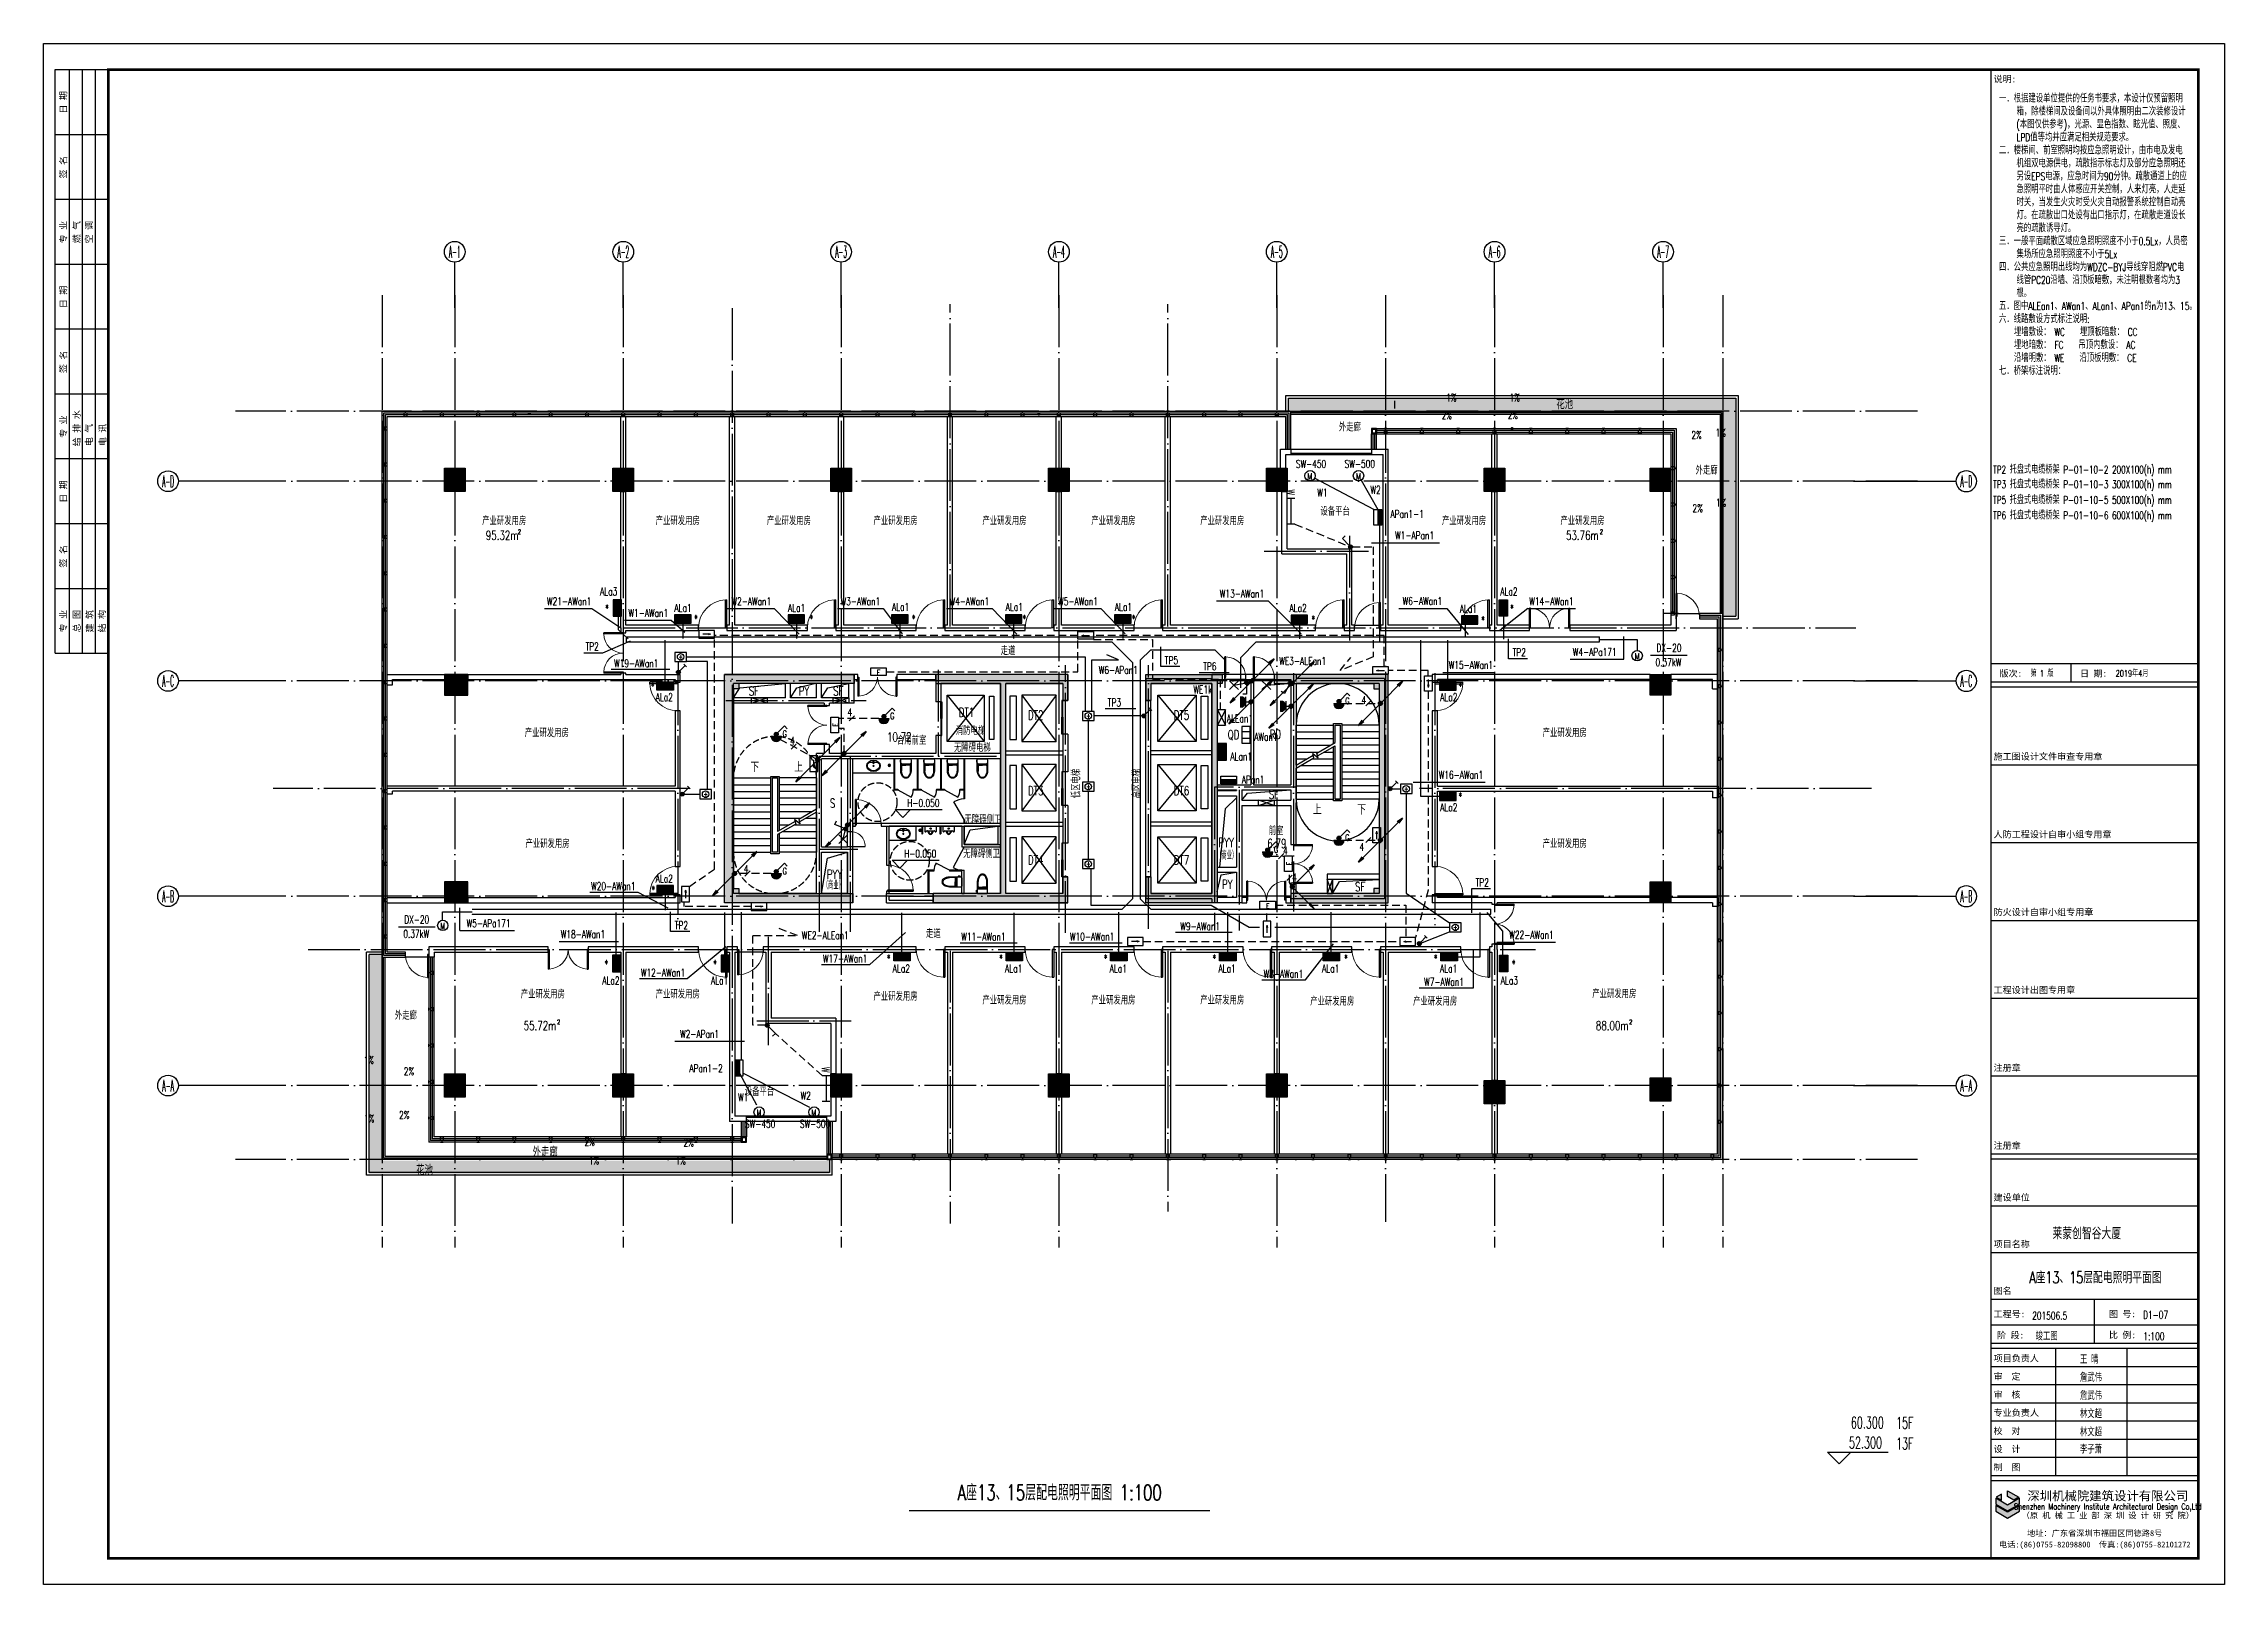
# Model space of a CAD drawing. Extents: x 1980812 to 2226895, y -554123 to 281606.
# Drawn here: x 1980812 to 2064912, y -48525 to 10875 of the extents above; entities that cross this region are included whole.
import ezdxf
from ezdxf.enums import TextEntityAlignment as Align

# ---------------------------------------------------------------- set-up
doc = ezdxf.new("R2010")
doc.units = 0
doc.header["$LTSCALE"] = 1000
doc.header["$MEASUREMENT"] = 0
for name, pattern in [('CONTINOUS', [0]), ('DASH', [0.35, 0.25, -0.1]), ('DOTE', [2.42, 2, -0.2, 0.02, -0.2]), ('DQXX', [4.5, 3, -1.5])]:
    doc.linetypes.add(name, pattern=pattern)
for name, color, linetype in [('$TD_AUDIT_GENERATED_(158)', 8, 'Continuous'), ('$TD_AUDIT_GENERATED_(1F3)', 7, 'Continuous'), ('$TD_AUDIT_GENERATED_(1FCF)', 8, 'Continuous'), ('$TD_AUDIT_GENERATED_(210)', 8, 'Continuous'), ('$TD_AUDIT_GENERATED_(24E)', 8, 'Continuous'), ('$TD_AUDIT_GENERATED_(2762)', 8, 'Continuous'), ('$TD_AUDIT_GENERATED_(276D)', 8, 'Continuous'), ('$TD_AUDIT_GENERATED_(2A51)', 8, 'Continuous'), ('$TD_AUDIT_GENERATED_(356C)', 8, 'Continuous'), ('$TD_AUDIT_GENERATED_(517)', 8, 'CONTINOUS'), ('$TD_AUDIT_GENERATED_(54A)', 8, 'Continuous'), ('$TD_AUDIT_GENERATED_(FFA)', 8, 'Continuous'), ('1', 1, 'Continuous'), ('7', 7, 'Continuous'), ('A-FLOR-LAND', 8, 'Continuous'), ('A-FLOR-PFIX', 8, 'Continuous'), ('A-FLOR-TPTN', 8, 'Continuous'), ('AXIS', 7, 'Continuous'), ('AXIS_TEXT', 7, 'Continuous'), ('COLU', 8, 'Continuous'), ('COLU_HATCH', 8, 'Continuous'), ('CURTWALL', 8, 'Continuous'), ('DIM_ELEV', 8, 'Continuous'), ('DIM_SYMB', 8, 'Continuous'), ('dote', 8, 'DOTE'), ('DQ1', 1, 'Continuous'), ('DQ2', 2, 'Continuous'), ('DQ7', 7, 'Continuous'), ('DQK', 7, 'Continuous'), ('DQK1', 1, 'Continuous'), ('DQK7', 7, 'Continuous'), ('DQqj', 1, 'Continuous'), ('DQX', 2, 'DQXX'), ('HANDRAIL', 8, 'Continuous'), ('LINE', 8, 'Continuous'), ('PUB_TEXT', 8, 'Continuous'), ('STAIR', 8, 'Continuous'), ('TK', 1, 'Continuous'), ('WALL', 7, 'Continuous'), ('WINDOW', 8, 'Continuous')]:
    doc.layers.add(name, color=color, linetype=linetype)
doc.styles.add('_TCH_AXIS', font='COMPLEX', dxfattribs={"bigfont": 'GBCBIG'})
doc.styles.add('_TCH_DIM', font='SIMPLEX', dxfattribs={"bigfont": 'GBCBIG'})
doc.styles.add('COMPLEX', font='COMPLEX')
doc.styles.add('D8', font='txtw.shx', dxfattribs={"width": 0.7, "bigfont": 'hztxtw.shx'})
doc.styles.add('HEITI', font='simplex.shx', dxfattribs={"width": 0.6, "bigfont": 'hztxt.shx'})
doc.styles.add('HZF', font='ROMANS2', dxfattribs={"width": 0.7, "bigfont": 'HZDF2'})
doc.styles.add('HZTXTW', font='txtw.shx', dxfattribs={"width": 0.6, "bigfont": 'hztxtw.shx'})
doc.styles.add('SONGTI', font='', dxfattribs={"width": 1.1})
doc.styles.get('SONGTI').set_extended_font_data('NSimSun')

msp = doc.modelspace()

# ---------------------------------------------------------------- texts
at = {"layer": '$TD_AUDIT_GENERATED_(1F3)', "style": 'D8', "width": 0.7}
for s, rotation, p in [('\\M+5CDE2\\M+5D7DF\\M+5C0C8', 0.000571, (2031187.7, -3920.6)), ('\\M+5CDE2\\M+5D7DF\\M+5C0C8', 0.000571, (2044944.2, -5582.6)), ('\\M+5D7DF\\M+5B5C0', 0.000571, (2018003.4, -12542.8)), ('\\M+5B8DF\\M+5C7F8\\M+5B5E7\\M+5CCDD', 90.000571, (2022980.5, -17652.1)), ('\\M+5D7DF\\M+5B5C0', 0.000571, (2015125.1, -23446)), ('\\M+5CDE2\\M+5D7DF\\M+5C0C8', 0.000571, (1994782.9, -26602.6))]:
    msp.add_text(s, height=300, rotation=rotation, dxfattribs=at).set_placement(p, align=Align.MIDDLE_CENTER)
at = {"layer": '$TD_AUDIT_GENERATED_(1F3)', "style": 'HZF', "width": 0.7}
for s, height, p in [('95.32m', 350, (1998495.7, -8080.5)), ('2', 175, (1999162.4, -7942.5)), ('53.76m', 350, (2040152, -8080.5)), ('2', 175, (2040885.7, -7942.5)), ('55.72m', 350, (1999954.1, -26981.5)), ('2', 175, (2000670.8, -26843.5)), ('88.00m', 350, (2041305.2, -26981.5)), ('2', 175, (2042021.9, -26843.5))]:
    msp.add_text(s, height=height, dxfattribs=at).set_placement(p, align=Align.MIDDLE_CENTER)
at = {"layer": '7', "style": 'D8', "width": 0.7}
msp.add_text('D1-07', height=300, dxfattribs=at).set_placement((2061776.8, -38283.7))
at = {"layer": 'DIM_ELEV', "color": 7, "style": 'HZTXTW', "width": 0.6}
for s, p in [('52.300', (2050437.9, -43285.9)), ('60.300', (2050506.5, -42514.9)), ('15F', (2052249.6, -42523.1)), ('13F', (2052249.6, -43319.4))]:
    msp.add_text(s, height=450, dxfattribs=at).set_placement(p)
at = {"layer": 'DQ7', "style": 'D8', "width": 0.7}
for s, height, p in [('SW-450', 300, (2029691.1, -5328)), ('SW-500', 300, (2031570.2, -5328)), ('W1', 300, (2030130.8, -6437.5)), ('W2', 300, (2032177.3, -6327.6)), ('APan1-1', 300, (2033395.2, -7258.7)), ('W1-APan1', 300, (2033685.3, -8085.4)), ('W21-AWan1', 300, (2001080.3, -10624.3)), ('ALa3', 300, (2002603.7, -10247.5)), ('*', 300, (2002544.6, -10894.5)), ('W1-AWan1', 300, (2004132.5, -11074.8)), ('ALa1', 300, (2005470.3, -10879.1)), ('W2-AWan1', 300, (2008103.9, -10624.3)), ('ALa1', 300, (2009849.7, -10879.1)), ('W3-AWan1', 300, (2012311.5, -10624.3)), ('ALa1', 300, (2013859, -10841.2)), ('W4-AWan1', 300, (2016514.4, -10624.3)), ('ALa1', 300, (2018245.4, -10841.2)), ('W5-AWan1', 300, (2020703.8, -10624.3)), ('ALa1', 300, (2022454.8, -10841.2)), ('W13-AWan1', 300, (2027026.2, -10329.9)), ('ALa2', 300, (2029191.2, -10886.4)), ('W6-AWan1', 300, (2033984.6, -10616)), ('ALa1', 300, (2035759.4, -10913.4)), ('ALa2', 300, (2037321.4, -10247.5)), ('*', 300, (2037437.9, -10894.5)), ('W14-AWan1', 300, (2038959.6, -10624.3)), ('*', 300, (2005968, -11295.4)), ('*', 300, (2010420.6, -11295.4)), ('*', 300, (2014364.1, -11295.4)), ('*', 300, (2018638.2, -11295.4)), ('*', 300, (2022847.5, -11295.4)), ('*', 300, (2029774.4, -11318.3)), ('*', 300, (2036323, -11345.4)), ('TP2', 300, (2001966.7, -12365.1)), ('TP2', 300, (2037718.9, -12590.1)), ('W4-APa171', 300, (2040631.2, -12578.1)), ('DX-20', 300, (2043491.4, -12419.7)), ('W6-APan1', 300, (2022256.1, -13272.9)), ('TP5', 300, (2024305.2, -12896.7)), ('TP6', 300, (2025785.7, -13134)), ('W15-AWan1', 300, (2035854.6, -13082.5)), ('0.37kW', 300, (2043474.3, -12974.1)), ('*', 300, (2004300.7, -13894.7)), ('ALa2', 300, (2004745.7, -14320.3)), ('WE1k', 300, (2025514, -14024.3)), ('ALa2', 300, (2035003.1, -14320.3)), ('*', 300, (2035448.1, -13894.7)), ('TP3', 300, (2022106.9, -14525.6)), ('W16-AWan1', 300, (2035470.2, -17314.3)), ('ALa2', 300, (2035003.1, -18570.3)), ('*', 300, (2035448.1, -18144.7)), ('W20-AWan1', 300, (2002780.8, -21606.5)), ('*', 300, (2004321.4, -21738.8)), ('ALa2', 300, (2004745.7, -21316.8)), ('TP2', 300, (2036291, -21464.4)), ('0.37kW', 300, (1995185.1, -23446.3)), ('DX-20', 300, (1995202.2, -22891.9)), ('W5-APa171', 300, (1997972.5, -23037.5)), ('W18-AWan1', 300, (2001611.5, -23458.3)), ('TP2', 300, (2005407, -23111.6)), ('W11-AWan1', 300, (2017055.3, -23556.5)), ('W10-AWan1', 300, (2021247.6, -23549.9)), ('W9-AWan1', 300, (2025415.1, -23153)), ('W22-AWan1', 300, (2038189.4, -23481.8)), ('W17-AWan1', 300, (2011721.3, -24399)), ('*', 300, (2013401.6, -24385.9)), ('*', 300, (2017734.4, -24385.9)), ('*', 300, (2021768.8, -24385.9)), ('*', 300, (2025966.6, -24385.9)), ('*', 300, (2031036.9, -24385.9)), ('*', 300, (2034502, -24385.9)), ('ALa2', 300, (2002688.4, -25244.6)), ('*', 300, (2002518.4, -24599.5)), ('W12-AWan1', 300, (2004700.1, -24939.1)), ('ALa1', 300, (2006878.9, -25244.6)), ('*', 300, (2006708.9, -24599.5)), ('ALa2', 300, (2013888.4, -24782)), ('ALa1', 300, (2018221.2, -24782)), ('ALa1', 300, (2022255.6, -24782)), ('ALa1', 300, (2026453.4, -24782)), ('W8-AWan1', 300, (2028624.9, -24985)), ('ALa1', 300, (2030446.7, -24782)), ('W7-AWan1', 300, (2034817.9, -25294.8)), ('ALa1', 300, (2034995.5, -24782)), ('ALa3', 300, (2037337.5, -25244.6)), ('*', 300, (2037507.5, -24599.5)), ('W2-APan1', 300, (2006110.3, -27307)), ('APan1-2', 300, (2006359.1, -28628.9)), ('W1', 300, (2007792.6, -29744.8)), ('W2', 300, (2010202.3, -29685.2)), ('SW-450', 300, (2008444.7, -30769.2)), ('SW-500', 300, (2010563.8, -30769.2)), ('A\\M+5D7F913\\M+5A1A215\\M+5B2E3\\M+5C5E4\\M+5B5E7\\M+5D5D5\\M+5C3F7\\M+5C6BD\\M+5C3E6\\M+5CDBC 1:100', 600, (2019998.1, -44953.9))]:
    msp.add_text(s, height=height, dxfattribs=at).set_placement(p, align=Align.MIDDLE)
at = {"layer": 'DQ7', "style": 'D8'}
for s, width, p in [('TP2 \\M+5CDD0\\M+5C5CC\\M+5CABD\\M+5B5E7\\M+5C0C2\\M+5C7C5\\M+5BCDC P-01-10-2 200X100(h) mm', 0.68, (2055994.9, -5696)), ('TP3 \\M+5CDD0\\M+5C5CC\\M+5CABD\\M+5B5E7\\M+5C0C2\\M+5C7C5\\M+5BCDC P-01-10-3 300X100(h) mm', 0.68, (2055994.9, -6267.8)), ('TP5 \\M+5CDD0\\M+5C5CC\\M+5CABD\\M+5B5E7\\M+5C0C2\\M+5C7C5\\M+5BCDC P-01-10-5 500X100(h) mm', 0.68, (2055994.9, -6866.5)), ('TP6 \\M+5CDD0\\M+5C5CC\\M+5CABD\\M+5B5E7\\M+5C0C2\\M+5C7C5\\M+5BCDC P-01-10-6 600X100(h) mm', 0.68, (2055994.9, -7463.7)), ('WE3-ALEan1', 0.7, (2028462.3, -13079)), ('ALEan1', 0.7, (2026444.3, -15294.4)), ('AWan1', 0.7, (2027499.2, -15998.5)), ('ALan1', 0.7, (2026579.1, -16758.6)), ('APan1', 0.7, (2027019.1, -17651.5)), ('WE2-ALEan1', 0.7, (2010052, -23655.3))]:
    msp.add_text(s, height=300, dxfattribs=dict(at, width=width)).set_placement(p)
at = {"layer": 'DQ7', "style": 'D8', "width": 0.7}
msp.add_text('W19-AWan1', height=300, rotation=0, dxfattribs=at).set_placement((2003667.2, -13017.7), align=Align.MIDDLE)
at = {"layer": 'DQ7', "color": 1, "style": 'D8', "width": 0.7}
msp.add_text('A\\M+5D7F913\\M+5A1A215\\M+5B2E3\\M+5C5E4\\M+5B5E7\\M+5D5D5\\M+5C3F7\\M+5C6BD\\M+5C3E6\\M+5CDBC', height=450, dxfattribs=at).set_placement((2059940.3, -36917.4), align=Align.CENTER)
at = {"layer": 'DQ7', "insert": (2056220.2, 8910.3), "char_height": 300, "width": 7255.282, "attachment_point": 1, "style": 'D8'}
msp.add_mtext('\\pi-675,l675;\\M+5D2BB\\M+5A3AE\\M+5B8F9\\M+5BEDD\\M+5BDA8\\M+5C9E8\\M+5B5A5\\M+5CEBB\\M+5CCE1\\M+5B9A9\\M+5B5C4\\M+5C8CE\\M+5CEF1\\M+5CAE9\\M+5D2AA\\M+5C7F3\\M+5A3AC\\M+5B1BE\\M+5C9E8\\M+5BCC6\\M+5BDF6\\M+5D4A4\\M+5C1F4\\M+5D5D5\\M+5C3F7\\M+5CFE4\\M+5A3AC\\M+5B3FD\\M+5C2A5\\M+5CCDD\\M+5BCE4\\M+5BCB0\\M+5C9E8\\M+5B1B8\\M+5BCE4\\M+5D2D4\\M+5CDE2\\M+5BEDF\\M+5CCE5\\M+5D5D5\\M+5C3F7\\M+5D3C9\\M+5B6FE\\M+5B4CE\\M+5D7B0\\M+5D0DE\\M+5C9E8\\M+5BCC6(\\M+5B1BE\\M+5CDBC\\M+5BDF6\\M+5B9A9\\M+5B2CE\\M+5BFBC)\\M+5A3AC\\M+5B9E2\\M+5D4B4\\M+5A1A2\\M+5CFD4\\M+5C9AB\\M+5D6B8\\M+5CAFD\\M+5A1A2\\M+5D1A3\\M+5B9E2\\M+5D6B5\\M+5A1A2\\M+5D5D5\\M+5B6C8\\M+5A1A2LPD\\M+5D6B5\\M+5B5C8\\M+5BEF9\\M+5B2A2\\M+5D3A6\\M+5C2FA\\M+5D7E3\\M+5CFE0\\M+5B9D8\\M+5B9E6\\M+5B7B6\\M+5D2AA\\M+5C7F3\\M+5A1A3\\P\\M+5B6FE\\M+5A3AE\\M+5C2A5\\M+5CCDD\\M+5BCE4\\M+5A1A2\\M+5C7B0\\M+5CAD2\\M+5D5D5\\M+5C3F7\\M+5BEF9\\M+5B0B4\\M+5D3A6\\M+5BCB1\\M+5D5D5\\M+5C3F7\\M+5C9E8\\M+5BCC6\\M+5A3AC\\M+5D3C9\\M+5CAD0\\M+5B5E7\\M+5BCB0\\M+5B7A2\\M+5B5E7\\M+5BBFA\\M+5D7E9\\M+5CBAB\\M+5B5E7\\M+5D4B4\\M+5B9A9\\M+5B5E7\\M+5A3AC\\M+5CAE8\\M+5C9A2\\M+5D6B8\\M+5CABE\\M+5B1EA\\M+5D6BE\\M+5B5C6\\M+5BCB0\\M+5B2BF\\M+5B7D6\\M+5D3A6\\M+5BCB1\\M+5D5D5\\M+5C3F7\\M+5BBB9\\M+5C1ED\\M+5C9E8EPS\\M+5B5E7\\M+5D4B4\\M+5A3AC\\M+5D3A6\\M+5BCB1\\M+5CAB1\\M+5BCE4\\M+5CEAA90\\M+5B7D6\\M+5D6D3\\M+5A1A3\\M+5CAE8\\M+5C9A2\\M+5CDA8\\M+5B5C0\\M+5C9CF\\M+5B5C4\\M+5D3A6\\M+5BCB1\\M+5D5D5\\M+5C3F7\\M+5C6BD\\M+5CAB1\\M+5D3C9\\M+5C8CB\\M+5CCE5\\M+5B8D0\\M+5D3A6\\M+5BFAA\\M+5B9D8\\M+5BFD8\\M+5D6C6\\M+5A3AC\\M+5C8CB\\M+5C0B4\\M+5B5C6\\M+5C1C1\\M+5A3AC\\M+5C8CB\\M+5D7DF\\M+5D1D3\\M+5CAB1\\M+5B9D8\\M+5A3AC\\M+5B5B1\\M+5B7A2\\M+5C9FA\\M+5BBF0\\M+5D4D6\\M+5CAB1\\M+5CADC\\M+5BBF0\\M+5D4D6\\M+5D7D4\\M+5B6AF\\M+5B1A8\\M+5BEAF\\M+5CFB5\\M+5CDB3\\M+5BFD8\\M+5D6C6\\M+5D7D4\\M+5B6AF\\M+5C1C1\\M+5B5C6\\M+5A1A3\\M+5D4DA\\M+5CAE8\\M+5C9A2\\M+5B3F6\\M+5BFDA\\M+5B4A6\\M+5C9E8\\M+5D3D0\\M+5B3F6\\M+5BFDA\\M+5D6B8\\M+5CABE\\M+5B5C6\\M+5A3AC\\M+5D4DA\\M+5CAE8\\M+5C9A2\\M+5D7DF\\M+5B5C0\\M+5C9E8\\M+5B3A4\\M+5C1C1\\M+5B5C4\\M+5CAE8\\M+5C9A2\\M+5D3D5\\M+5B5BC\\M+5B5C6\\M+5A1A3\\P\\M+5C8FD\\M+5A3AE\\M+5D2BB\\M+5B0E3\\M+5C6BD\\M+5C3E6\\M+5CAE8\\M+5C9A2\\M+5C7F8\\M+5D3F2\\M+5D3A6\\M+5BCB1\\M+5D5D5\\M+5C3F7\\M+5D5D5\\M+5B6C8\\M+5B2BB\\M+5D0A1\\M+5D3DA0.5Lx\\M+5A3AC\\M+5C8CB\\M+5D4B1\\M+5C3DC\\M+5BCAF\\M+5B3A1\\M+5CBF9\\M+5D3A6\\M+5BCB1\\M+5D5D5\\M+5C3F7\\M+5D5D5\\M+5B6C8\\M+5B2BB\\M+5D0A1\\M+5D3DA5Lx\\P\\M+5CBC4\\M+5A3AE\\M+5B9AB\\M+5B9B2\\M+5D3A6\\M+5BCB1\\M+5D5D5\\M+5C3F7\\M+5B3F6\\M+5CFDF\\M+5BEF9\\M+5CEAAWDZC-BYJ\\M+5B5BC\\M+5CFDF\\M+5B4A9\\M+5D7E8\\M+5C8BCPVC\\M+5B5E7\\M+5CFDF\\M+5B9DCPC20\\M+5D1D8\\M+5C7BD\\M+5A1A2\\M+5D1D8\\M+5B6A5\\M+5B0E5\\M+5B0B5\\M+5B7F3\\M+5A3AC\\M+5CEB4\\M+5D7A2\\M+5C3F7\\M+5B8F9\\M+5CAFD\\M+5D5DF\\M+5BEF9\\M+5CEAA3\\M+5B8F9\\M+5A1A3\\P\\M+5CEE5\\M+5A3AE\\M+5CDBC\\M+5D6D0ALEan1\\M+5A1A2AWan1\\M+5A1A2ALan1\\M+5A1A2APan1\\M+5B5C4n\\M+5CEAA13\\M+5A1A215\\M+5A1A3\\P\\M+5C1F9\\M+5A3AE\\M+5CFDF\\M+5C2B7\\M+5B7F3\\M+5C9E8\\M+5B7BD\\M+5CABD\\M+5B1EA\\M+5D7A2\\M+5CBB5\\M+5C3F7:\\P    \\M+5C2F1\\M+5C7BD\\M+5B7F3\\M+5C9E8\\M+5A3BA WC    \\M+5C2F1\\M+5B6A5\\M+5B0E5\\M+5B0B5\\M+5B7F3\\M+5A3BA CC\\P    \\M+5C2F1\\M+5B5D8\\M+5B0B5\\M+5B7F3\\M+5A3BA FC    \\M+5B5F5\\M+5B6A5\\M+5C4DA\\M+5B7F3\\M+5C9E8\\M+5A3BA AC\\P    \\M+5D1D8\\M+5C7BD\\M+5C3F7\\M+5B7F3\\M+5A3BA WE    \\M+5D1D8\\M+5B6A5\\M+5B0E5\\M+5C3F7\\M+5B7F3\\M+5A3BA CE\\P\\M+5C6DF\\M+5A3AE\\M+5C7C5\\M+5BCDC\\M+5B1EA\\M+5D7A2\\M+5CBB5\\M+5C3F7\\M+5A3BA', dxfattribs=at)

# ---------------------------------------------------------------- blocks, each defined once
blk = doc.blocks.new('_AXISO')
blk.add_circle((0, 0), 0.5)
at = {"layer": 'AXIS_TEXT', "style": 'COMPLEX', "width": 1.041667}
blk.add_attdef('A', text='', height=0.56, dxfattribs=at).set_placement((-0.25, -0.28), (0.25, -0.28), align=Align.FIT)
blk = doc.blocks.new('$TD_AUDIT_GENERATED_(9F)')
at = {"layer": 'AXIS'}
for p, q in [((0, 29979), (0, 31745)), ((6500, 29979), (6500, 31745)), ((14900, 29979), (14900, 31745)), ((23300, 29979), (23300, 31745)), ((31700, 29979), (31700, 31745)), ((40100, 29979), (40100, 31745)), ((46600, 29979), (46600, 31745)), ((-6824, 23300), (-10655, 23300)), ((53944, 23300), (57893, 23300)), ((-6824, 15600), (-10655, 15600)), ((53944, 15600), (57893, 15600)), ((-6824, 7300), (-10655, 7300)), ((53944, 7300), (57893, 7300)), ((53944, 0), (57893, 0)), ((-6824, 0), (-10655, 0))]:
    blk.add_line(p, q, dxfattribs=at)
at = {"layer": 'dote'}
for p, q in [((-2800, 30469), (-2800, -6248)), ((0, 30469), (0, -6248)), ((6500, 30469), (6500, -6248)), ((14900, 30469), (14900, -6248)), ((23300, 30469), (23300, -6248)), ((31700, 30469), (31700, -6248)), ((35900, 30469), (35900, -5250)), ((40100, 30469), (40100, -6248)), ((46600, 30469), (46600, -6248)), ((48900, 30469), (48900, -6248)), ((10700, 29972), (10700, -5320)), ((19100, 17700), (19100, 30123)), ((27500, 17700), (27500, 30123)), ((56411, 26000), (-8456, 26000)), ((56413, 23300), (-8454, 23300)), ((56413, 15600), (-8454, 15600)), ((9046, 11450), (-6998, 11450)), ((54631, 11450), (37209, 11450)), ((56413, 7300), (-8454, 7300)), ((19100, 5200), (19100, -5320)), ((27500, 5200), (27500, -4850)), ((56413, 0), (-8454, 0)), ((56413, -2850), (-8454, -2850))]:
    blk.add_line(p, q, dxfattribs=at)
at = {"layer": 'AXIS'}
ref = blk.add_blockref('_AXISO', (0, 32145), dxfattribs=dict(at, xscale=800, yscale=800, zscale=800))
ref.add_attrib('A', 'A-1', dxfattribs={"layer": 'AXIS_TEXT', "height": 452.5, "style": '_TCH_AXIS', "width": 0.375}).set_placement((-226, 31919), (226, 31919), align=Align.FIT)
ref = blk.add_blockref('_AXISO', (6500, 32145), dxfattribs=dict(at, xscale=800, yscale=800, zscale=800))
ref.add_attrib('A', 'A-2', dxfattribs={"layer": 'AXIS_TEXT', "height": 452.5, "style": '_TCH_AXIS', "width": 0.344262}).set_placement((6274, 31919), (6726, 31919), align=Align.FIT)
ref = blk.add_blockref('_AXISO', (14900, 32145), dxfattribs=dict(at, xscale=800, yscale=800, zscale=800))
ref.add_attrib('A', 'A-3', dxfattribs={"layer": 'AXIS_TEXT', "height": 452.5, "style": '_TCH_AXIS', "width": 0.344262}).set_placement((14674, 31919), (15126, 31919), align=Align.FIT)
ref = blk.add_blockref('_AXISO', (23300, 32145), dxfattribs=dict(at, xscale=800, yscale=800, zscale=800))
ref.add_attrib('A', 'A-4', dxfattribs={"layer": 'AXIS_TEXT', "height": 452.5, "style": '_TCH_AXIS', "width": 0.333333}).set_placement((23074, 31919), (23526, 31919), align=Align.FIT)
ref = blk.add_blockref('_AXISO', (31700, 32145), dxfattribs=dict(at, xscale=800, yscale=800, zscale=800))
ref.add_attrib('A', 'A-5', dxfattribs={"layer": 'AXIS_TEXT', "height": 452.5, "style": '_TCH_AXIS', "width": 0.344262}).set_placement((31474, 31919), (31926, 31919), align=Align.FIT)
ref = blk.add_blockref('_AXISO', (40100, 32145), dxfattribs=dict(at, xscale=800, yscale=800, zscale=800))
ref.add_attrib('A', 'A-6', dxfattribs={"layer": 'AXIS_TEXT', "height": 452.5, "style": '_TCH_AXIS', "width": 0.344262}).set_placement((39874, 31919), (40326, 31919), align=Align.FIT)
ref = blk.add_blockref('_AXISO', (46600, 32145), dxfattribs=dict(at, xscale=800, yscale=800, zscale=800))
ref.add_attrib('A', 'A-7', dxfattribs={"layer": 'AXIS_TEXT', "height": 452.5, "style": '_TCH_AXIS', "width": 0.344262}).set_placement((46374, 31919), (46826, 31919), align=Align.FIT)
ref = blk.add_blockref('_AXISO', (-11055, 23300), dxfattribs=dict(at, xscale=800, yscale=800, zscale=800))
ref.add_attrib('A', 'A-D', dxfattribs={"layer": 'AXIS_TEXT', "height": 452.5, "style": '_TCH_AXIS', "width": 0.328125}).set_placement((-11281, 23074), (-10828, 23074), align=Align.FIT)
ref = blk.add_blockref('_AXISO', (58293, 23300), dxfattribs=dict(at, xscale=-800, yscale=800, zscale=800))
ref.add_attrib('A', 'A-D', dxfattribs={"layer": 'AXIS_TEXT', "height": 452.5, "style": '_TCH_AXIS', "width": 0.328125}).set_placement((58066, 23074), (58519, 23074), align=Align.FIT)
ref = blk.add_blockref('_AXISO', (-11055, 15600), dxfattribs=dict(at, xscale=800, yscale=800, zscale=800))
ref.add_attrib('A', 'A-C', dxfattribs={"layer": 'AXIS_TEXT', "height": 452.5, "style": '_TCH_AXIS', "width": 0.33871}).set_placement((-11281, 15374), (-10828, 15374), align=Align.FIT)
ref = blk.add_blockref('_AXISO', (58293, 15600), dxfattribs=dict(at, xscale=-800, yscale=800, zscale=800))
ref.add_attrib('A', 'A-C', dxfattribs={"layer": 'AXIS_TEXT', "height": 452.5, "style": '_TCH_AXIS', "width": 0.33871}).set_placement((58066, 15374), (58519, 15374), align=Align.FIT)
ref = blk.add_blockref('_AXISO', (-11055, 7300), dxfattribs=dict(at, xscale=800, yscale=800, zscale=800))
ref.add_attrib('A', 'A-B', dxfattribs={"layer": 'AXIS_TEXT', "height": 452.5, "style": '_TCH_AXIS', "width": 0.328125}).set_placement((-11281, 7074), (-10828, 7074), align=Align.FIT)
ref = blk.add_blockref('_AXISO', (58293, 7300), dxfattribs=dict(at, xscale=-800, yscale=800, zscale=800))
ref.add_attrib('A', 'A-B', dxfattribs={"layer": 'AXIS_TEXT', "height": 452.5, "style": '_TCH_AXIS', "width": 0.328125}).set_placement((58066, 7074), (58519, 7074), align=Align.FIT)
ref = blk.add_blockref('_AXISO', (-11055, 0), dxfattribs=dict(at, xscale=800, yscale=800, zscale=800))
ref.add_attrib('A', 'A-A', dxfattribs={"layer": 'AXIS_TEXT', "height": 452.5, "style": '_TCH_AXIS', "width": 0.323077}).set_placement((-11281, -226), (-10828, -226), align=Align.FIT)
ref = blk.add_blockref('_AXISO', (58293, 0), dxfattribs=dict(at, xscale=-800, yscale=800, zscale=800))
ref.add_attrib('A', 'A-A', dxfattribs={"layer": 'AXIS_TEXT', "height": 452.5, "style": '_TCH_AXIS', "width": 0.323077}).set_placement((58066, -226), (58519, -226), align=Align.FIT)
blk = doc.blocks.new('$DorLib2D$00000001')
for p, q in [((0.45, 0.975), (0.5, 0.975)), ((0.45, 0), (0.45, 0.975)), ((0.5, 0), (0.5, 0.975)), ((0.5, 0), (0.45, 0))]:
    blk.add_line(p, q)
at = {"lineweight": 13}
blk.add_arc((0.475, 0), 0.975, 91.46928, 180, dxfattribs=at)
blk = doc.blocks.new('$DorLib2D$00000002')
for p, q in [((-0.5, 0), (-0.5, 0.4875)), ((-0.475, 0.4875), (-0.5, 0.4875)), ((-0.475, 0), (-0.475, 0.4875)), ((0.475, 0), (0.475, 0.4875)), ((0.475, 0.4875), (0.5, 0.4875)), ((0.5, 0), (0.5, 0.4875)), ((-0.5, 0), (-0.475, 0)), ((0.5, 0), (0.475, 0))]:
    blk.add_line(p, q)
at = {"lineweight": 13}
for centre, start, end in [((-0.4875, 0), 0, 88.53072), ((0.4875, 0), 91.46928, 180)]:
    blk.add_arc(centre, 0.4875, start, end, dxfattribs=at)
blk = doc.blocks.new('A$C204647D6')
at = {"layer": 'A-FLOR-LAND'}
h = blk.add_hatch(dxfattribs=at)
h.set_pattern_fill('GRASS', color=256, scale=50, angle=180)
h.set_pattern_definition([(270, (3055315.91, -461100.08), (99.7795475, -99.7795475), [26.458066, -173.101015]), (225, (3055315.91, -461100.08), (99.7796155, -99.7796155), [26.458066, -114.651615]), (315, (3055315.91, -461100.08), (99.7796155, 99.7796155), [26.458066, -114.651615])])
h.paths.add_polyline_path([(49400, -5200), (48900, -5200), (48900, 2700), (32150, 2700), (32150, 3200), (49400, 3200)])
h = blk.add_hatch(dxfattribs=at)
h.set_pattern_fill('GRASS', color=256, scale=50)
h.set_pattern_definition([(90, (-3008715.91, 437200.08), (-99.7795475, 99.7795475), [26.458066, -173.101015]), (45, (-3008715.91, 437200.08), (-99.7796155, 99.7796155), [26.458066, -114.651615]), (135, (-3008715.91, 437200.08), (-99.7796155, -99.7796155), [26.458066, -114.651615])])
h.paths.add_polyline_path([(-3300, -18250), (-2800, -18250), (-2800, -26200), (14450, -26200), (14450, -26700), (-3300, -26700)])
at = {"layer": '$TD_AUDIT_GENERATED_(158)'}
for p, q in [((32050, 3300), (49500, 3300)), ((32050, 2700), (32050, 3300)), ((32150, 2700), (32150, 3200)), ((32150, 3200), (49400, 3200)), ((49400, 3200), (49400, -5200)), ((49500, 3300), (49500, -5300)), ((48900, -5200), (49400, -5200)), ((48900, -5300), (49500, -5300)), ((-3400, -26750), (-3400, -18150)), ((-2800, -18150), (-3400, -18150)), ((-2800, -18250), (-3300, -18250)), ((-3300, -26650), (-3300, -18250)), ((14550, -26750), (-3400, -26750)), ((14450, -26650), (-3300, -26650)), ((14450, -26150), (14450, -26650)), ((14550, -26750), (14550, -26150))]:
    blk.add_line(p, q, dxfattribs=at)
at = {"layer": '$TD_AUDIT_GENERATED_(24E)'}
for p, q in [((32150, 2700), (48900, 2700)), ((32250, 2650), (48850, 2650)), ((32250, 2580), (48800, 2580)), ((48800, 2600), (48800, -5100)), ((48850, 2650), (48850, -5100)), ((48900, 2700), (48900, -5100)), ((-2800, -26150), (-2800, -18250)), ((-2750, -26100), (-2750, -18350)), ((-2680, -26030), (-2680, -18350)), ((14350, -26030), (-2680, -26030)), ((14550, -26150), (-2800, -26150)), ((14350, -26100), (-2750, -26100))]:
    blk.add_line(p, q, dxfattribs=at)
at = {"layer": 'CURTWALL'}
for p, q in [((-2800, 2700), (6500, 2700)), ((-2800, -16150), (-2800, 2700)), ((-2733, 2633), (6500, 2633)), ((-2733, -16150), (-2733, 2633)), ((-2667, 2567), (6500, 2567)), ((-2667, -16150), (-2667, 2567)), ((6500, 2700), (10700, 2700)), ((6500, 2633), (10700, 2633)), ((6500, 2567), (10700, 2567)), ((10700, 2700), (14900, 2700)), ((10700, 2633), (14900, 2633)), ((10700, 2567), (14900, 2567)), ((14900, 2700), (19100, 2700)), ((14900, 2633), (19100, 2633)), ((14900, 2567), (19100, 2567)), ((19100, 2700), (23300, 2700)), ((19100, 2633), (23300, 2633)), ((19100, 2567), (23300, 2567)), ((23300, 2700), (32250, 2700)), ((23300, 2633), (32183, 2633)), ((23300, 2567), (32117, 2567)), ((32117, 1230), (32117, 2567)), ((32183, 1230), (32183, 2633)), ((32250, 1230), (32250, 2700)), ((-2600, 2500), (6500, 2500)), ((-2600, -16150), (-2600, 2500)), ((6500, 2500), (10700, 2500)), ((10700, 2500), (14900, 2500)), ((14900, 2500), (19100, 2500)), ((19100, 2500), (23300, 2500)), ((23300, 2500), (32050, 2500)), ((32050, 1230), (32050, 2500)), ((35350, 1230), (35350, 1830)), ((35350, 1830), (35550, 1830)), ((35417, 1230), (35417, 1830)), ((35483, 1230), (35483, 1830)), ((35550, 2030), (40100, 2030)), ((35550, 2030), (35550, 1830)), ((35550, 1963), (40100, 1963)), ((35550, 1897), (40100, 1897)), ((35550, 1830), (40100, 1830)), ((35550, 1230), (35550, 1830)), ((40100, 2030), (47100, 2030)), ((40100, 1963), (47033, 1963)), ((40100, 1897), (46967, 1897)), ((40100, 1830), (46900, 1830)), ((46900, 1830), (46900, -5100)), ((46967, 1897), (46967, -5100)), ((47033, 1963), (47033, -5100)), ((47100, 2030), (47100, -5100)), ((32050, 1230), (32250, 1230)), ((35350, 1230), (35550, 1230)), ((47100, -5100), (46900, -5100)), ((47100, -5300), (47100, -5100)), ((48900, -5100), (48000, -5100)), ((48000, -5100), (48000, -5300)), ((48000, -5167), (48833, -5167)), ((48000, -5233), (48767, -5233)), ((48000, -5300), (48700, -5300)), ((48700, -25950), (48700, -5300)), ((48767, -26017), (48767, -5233)), ((48833, -26083), (48833, -5167)), ((48900, -26150), (48900, -5100)), ((-2800, -18350), (-2800, -16150)), ((-2733, -18283), (-2733, -16150)), ((-2667, -18217), (-2667, -16150)), ((-2600, -18150), (-2600, -16150)), ((-2800, -18350), (-1900, -18350)), ((-1900, -18283), (-2733, -18283)), ((-1900, -18217), (-2667, -18217)), ((-1900, -18150), (-2600, -18150)), ((-1900, -18350), (-1900, -18150)), ((-999, -18150), (-1000, -18150)), ((-1000, -18150), (-1000, -18350)), ((-999, -18217), (-1000, -18217)), ((-999, -18283), (-1000, -18283)), ((-1000, -18350), (-999, -18350)), ((-1000, -18350), (-1000, -25480)), ((-800, -18350), (-1000, -18350)), ((-933, -18350), (-933, -25413)), ((-867, -18350), (-867, -25347)), ((-800, -18350), (-800, -25280)), ((11050, -24680), (11050, -25280)), ((11250, -24680), (11050, -24680)), ((11117, -24680), (11117, -25280)), ((11183, -24680), (11183, -25280)), ((11250, -24680), (11250, -25280)), ((14350, -24680), (14350, -25950)), ((14550, -24680), (14350, -24680)), ((14417, -24680), (14417, -25950)), ((14483, -24680), (14483, -25950)), ((14550, -24680), (14550, -25950)), ((6500, -25480), (-1000, -25480)), ((6500, -25413), (-933, -25413)), ((6500, -25347), (-867, -25347)), ((6500, -25280), (-800, -25280)), ((11050, -25280), (6500, -25280)), ((11050, -25347), (6500, -25347)), ((11050, -25413), (6500, -25413)), ((11050, -25480), (6500, -25480)), ((11050, -25480), (11050, -25280)), ((11250, -25280), (11050, -25280)), ((14550, -25950), (14350, -25950)), ((19100, -25950), (14550, -25950)), ((14550, -26150), (14550, -25950)), ((19100, -26017), (14550, -26017)), ((23300, -25950), (19100, -25950)), ((23300, -26017), (19100, -26017)), ((27500, -25950), (23300, -25950)), ((27500, -26017), (23300, -26017)), ((31700, -25950), (27500, -25950)), ((31700, -26017), (27500, -26017)), ((35900, -25950), (31700, -25950)), ((35900, -26017), (31700, -26017)), ((40100, -25950), (35900, -25950)), ((40100, -26017), (35900, -26017)), ((48700, -25950), (40100, -25950)), ((48767, -26017), (40100, -26017)), ((19100, -26083), (14550, -26083)), ((19100, -26150), (14550, -26150)), ((23300, -26083), (19100, -26083)), ((23300, -26150), (19100, -26150)), ((27500, -26083), (23300, -26083)), ((27500, -26150), (23300, -26150)), ((31700, -26083), (27500, -26083)), ((31700, -26150), (27500, -26150)), ((35900, -26083), (31700, -26083)), ((35900, -26150), (31700, -26150)), ((40100, -26083), (35900, -26083)), ((40100, -26150), (35900, -26150)), ((48833, -26083), (40100, -26083)), ((48900, -26150), (40100, -26150))]:
    blk.add_line(p, q, dxfattribs=at)
for points in [[(35350, 1830), (35550, 1830), (35550, 2030), (35350, 2030)], [(35380, 1860), (35520, 1860), (35520, 2000), (35380, 2000)], [(11050, -25480), (11250, -25480), (11250, -25280), (11050, -25280)], [(11080, -25450), (11220, -25450), (11220, -25310), (11080, -25310)], [(14350, -26150), (14550, -26150), (14550, -25950), (14350, -25950)], [(14380, -26120), (14520, -26120), (14520, -25980), (14380, -25980)]]:
    blk.add_lwpolyline(points, close=True, dxfattribs=at)
at = {"layer": 'DIM_SYMB'}
for points in [[(37663, 2939, 0, 0, 0), (38425, 2939, 80, 0, 0), (38725, 2939, 0, 0, 0)], [(41593, 2939, 0, 0, 0), (40656, 2939, 80, 0, 0), (40356, 2939, 0, 0, 0)], [(47893, 2588, 0, 0, 0), (48269, 1343, 80, 0, 0), (48355, 1056, 0, 0, 0)], [(49078, 2638, 0, 0, 0), (49078, 1337, 80, 0, 0), (49078, 1037, 0, 0, 0)], [(37546, 2199, 0, 0, 0), (38666, 2269, 80, 0, 0), (38966, 2287, 0, 0, 0)], [(41501, 2206, 0, 0, 0), (40490, 2269, 80, 0, 0), (40191, 2287, 0, 0, 0)], [(49093, -1593, 0, 0, 0), (49093, -292, 80, 0, 0), (49093, 8, 0, 0, 0)], [(47934, -1848, 0, 0, 0), (48310, -603, 80, 0, 0), (48396, -316, 0, 0, 0)], [(-3055, -21554, 0, 0, 0), (-3055, -22855, 80, 0, 0), (-3055, -23155, 0, 0, 0)], [(-1964, -21887, 0, 0, 0), (-2234, -22960, 80, 0, 0), (-2308, -23251, 0, 0, 0)], [(-3039, -25335, 0, 0, 0), (-3039, -24634, 80, 0, 0), (-3039, -24334, 0, 0, 0)], [(-1964, -25320, 0, 0, 0), (-2185, -24829, 80, 0, 0), (-2308, -24556, 0, 0, 0)], [(4454, -25707, 0, 0, 0), (6182, -25812, 80, 0, 0), (6482, -25831, 0, 0, 0)], [(9754, -25726, 0, 0, 0), (8003, -25848, 80, 0, 0), (7704, -25869, 0, 0, 0)], [(4597, -26476, 0, 0, 0), (5898, -26476, 80, 0, 0), (6198, -26476, 0, 0, 0)], [(9430, -26476, 0, 0, 0), (8129, -26476, 80, 0, 0), (7829, -26476, 0, 0, 0)]]:
    blk.add_lwpolyline(points, format="xyseb", dxfattribs=at)
at = {"layer": 'dote'}
for p, q in [((34500, -2100), (34500, -6145)), ((31212, -2700), (35241, -2700)), ((6500, -5650), (54032, -5650)), ((8600, -7400), (8600, -17120)), ((37800, -7400), (37800, -17120)), ((12100, -21747), (12100, -17570)), ((-5658, -18050), (41673, -18050)), ((11652, -20800), (15293, -20800))]:
    blk.add_line(p, q, dxfattribs=at)
at = {"layer": 'HANDRAIL'}
for p, q in [((32250, 1230), (35800, 1230)), ((32250, 1080), (35350, 1080)), ((32250, 1030), (35350, 1030)), ((14450, -24480), (10800, -24480)), ((14450, -24680), (10800, -24680)), ((14350, -24530), (11250, -24530))]:
    blk.add_line(p, q, dxfattribs=at)
at = {"layer": 'WALL'}
for p, q in [((6400, 500), (6400, 2500)), ((6600, 500), (6600, 2500)), ((10600, -5550), (10600, 2500)), ((10800, -5550), (10800, 2500)), ((14800, 500), (14800, 2500)), ((15000, 500), (15000, 2500)), ((19000, -5550), (19000, 2500)), ((19200, -5550), (19200, 2500)), ((23200, 500), (23200, 2500)), ((23400, 500), (23400, 2500)), ((27400, -5550), (27400, 2500)), ((27400, 2500), (27600, 2500)), ((27600, -5550), (27600, 2500)), ((40000, 500), (40000, 1830)), ((40200, 500), (40200, 1830)), ((31850, 500), (31850, 1230)), ((31850, 1230), (32250, 1230)), ((32050, 500), (32050, 1030)), ((32050, 1030), (32250, 1030)), ((32250, 1230), (32250, 1030)), ((35350, 1230), (36000, 1230)), ((35350, 1230), (35350, 1030)), ((35350, 1030), (35800, 1030)), ((35800, -5550), (35800, 1030)), ((36000, -5550), (36000, 1230)), ((6400, 500), (6600, 500)), ((14800, 500), (15000, 500)), ((23200, 500), (23400, 500)), ((31850, 500), (32050, 500)), ((40000, 500), (40200, 500)), ((6400, -5650), (6400, -400)), ((6400, -400), (6600, -400)), ((6600, -5550), (6600, -400)), ((14800, -5550), (14800, -400)), ((14800, -400), (15000, -400)), ((15000, -5550), (15000, -400)), ((23200, -5550), (23200, -400)), ((23200, -400), (23400, -400)), ((23400, -5550), (23400, -400)), ((31900, -2800), (31900, -400)), ((31900, -400), (32100, -400)), ((32100, -2600), (32100, -400)), ((40000, -5550), (40000, -400)), ((40000, -400), (40200, -400)), ((40200, -5550), (40200, -400)), ((31900, -2800), (34400, -2800)), ((32100, -2600), (34600, -2600)), ((34400, -5550), (34400, -2800)), ((34600, -5550), (34600, -2600)), ((6400, -5650), (6400, -5850)), ((6400, -5850), (6600, -5850)), ((9400, -5550), (6600, -5550)), ((6600, -5850), (6600, -5750)), ((6600, -5750), (9400, -5750)), ((9400, -5750), (9400, -5550)), ((10600, -5550), (10500, -5550)), ((10500, -5550), (10500, -5750)), ((10500, -5750), (10700, -5750)), ((10700, -5750), (13600, -5750)), ((13600, -5550), (10800, -5550)), ((13600, -5750), (13600, -5550)), ((14800, -5550), (14700, -5550)), ((14700, -5550), (14700, -5750)), ((14700, -5750), (14900, -5750)), ((14900, -5750), (17800, -5750)), ((17800, -5550), (15000, -5550)), ((17800, -5750), (17800, -5550)), ((19000, -5550), (18900, -5550)), ((18900, -5550), (18900, -5750)), ((18900, -5750), (19100, -5750)), ((19100, -5750), (22000, -5750)), ((22000, -5550), (19200, -5550)), ((22000, -5750), (22000, -5550)), ((23200, -5550), (23100, -5550)), ((23100, -5550), (23100, -5750)), ((23100, -5750), (23300, -5750)), ((23300, -5750), (26200, -5750)), ((26200, -5550), (23400, -5550)), ((26200, -5750), (26200, -5550)), ((27400, -5550), (27300, -5550)), ((27300, -5550), (27300, -5750)), ((27300, -5750), (27500, -5750)), ((27500, -5750), (33200, -5750)), ((33200, -5550), (27600, -5550)), ((33200, -5750), (33200, -5550)), ((34400, -5550), (34300, -5550)), ((34300, -5550), (34300, -5750)), ((34300, -5750), (34500, -5750)), ((34500, -5750), (34700, -5750)), ((34700, -5550), (34600, -5550)), ((34700, -5750), (34700, -5550)), ((35800, -5550), (35700, -5550)), ((35700, -5550), (35700, -5750)), ((35700, -5750), (35900, -5750)), ((35900, -5750), (38800, -5750)), ((38800, -5550), (36000, -5550)), ((38800, -5750), (38800, -5550)), ((40000, -5550), (39900, -5550)), ((39900, -5550), (39900, -5750)), ((39900, -5750), (40100, -5750)), ((40100, -5750), (41450, -5750)), ((41450, -5550), (40200, -5550)), ((41450, -5750), (41450, -5550)), ((46900, -5550), (43000, -5550)), ((43000, -5550), (43000, -5750)), ((43000, -5750), (47100, -5750)), ((46900, -5100), (46900, -5550)), ((47100, -5100), (46900, -5100)), ((47100, -5100), (47100, -5750)), ((-2600, -7850), (-2600, -7450)), ((-2600, -7450), (-400, -7450)), ((-400, -7450), (-400, -7650)), ((500, -7450), (6400, -7450)), ((500, -7450), (500, -7650)), ((6600, -7400), (6400, -7400)), ((6400, -7400), (6400, -7450)), ((6600, -7450), (6600, -7400)), ((6600, -7450), (8700, -7450)), ((8700, -7750), (8700, -7450)), ((37700, -7450), (37700, -7750)), ((46100, -7450), (37700, -7450)), ((46100, -7650), (46100, -7450)), ((48600, -7450), (46900, -7450)), ((46900, -7650), (46900, -7450)), ((48700, -7450), (48600, -7450)), ((48700, -7650), (48700, -7450)), ((-2600, -7850), (-2400, -7850)), ((-2400, -7850), (-2400, -7650)), ((-2400, -7650), (-400, -7650)), ((500, -7650), (6500, -7650)), ((6500, -7650), (8500, -7650)), ((8500, -7650), (8500, -7750)), ((8500, -7750), (8700, -7750)), ((37700, -7750), (37900, -7750)), ((37900, -7750), (37900, -7650)), ((46100, -7650), (37900, -7650)), ((48500, -7650), (46900, -7650)), ((48500, -8000), (48500, -7650)), ((48500, -8000), (48700, -8000)), ((48700, -7650), (48700, -7650)), ((48700, -8000), (48700, -7650)), ((8700, -8850), (8500, -8850)), ((8500, -8850), (8500, -11750)), ((8700, -11850), (8700, -8850)), ((37900, -8850), (37700, -8850)), ((37700, -8850), (37700, -11850)), ((37900, -11750), (37900, -8850)), ((8500, -11750), (-2600, -11750)), ((-2600, -12050), (-2600, -11750)), ((37900, -11750), (48600, -11750)), ((48600, -11750), (48700, -11750)), ((48700, -11750), (48700, -11950)), ((-2600, -12050), (-2400, -12050)), ((8500, -11950), (-2400, -11950)), ((-2400, -12050), (-2400, -11950)), ((8500, -11950), (8500, -14850)), ((8700, -14850), (8700, -11850)), ((37700, -11850), (37700, -14850)), ((37900, -11950), (48500, -11950)), ((37900, -14850), (37900, -11950)), ((48500, -11950), (48500, -12200)), ((48700, -12200), (48500, -12200)), ((48700, -11950), (48700, -12200)), ((48700, -11950), (48700, -11950)), ((8500, -14850), (8700, -14850)), ((37700, -14850), (37900, -14850)), ((8700, -15950), (8500, -15950)), ((8500, -15950), (8500, -16050)), ((8700, -16250), (8700, -15950)), ((37900, -15950), (37700, -15950)), ((37700, -15950), (37700, -16250)), ((37900, -16050), (37900, -15950)), ((-2600, -16050), (-400, -16050)), ((-2600, -16250), (-400, -16250)), ((-400, -16050), (-400, -16250)), ((500, -16050), (8500, -16050)), ((500, -16050), (500, -16250)), ((500, -16250), (8700, -16250)), ((40000, -16250), (37700, -16250)), ((40100, -16050), (37900, -16050)), ((40000, -16250), (40000, -16300)), ((40000, -16300), (40200, -16300)), ((46100, -16050), (40100, -16050)), ((40200, -16300), (40200, -16250)), ((46100, -16250), (40200, -16250)), ((46100, -16250), (46100, -16050)), ((48700, -16050), (46900, -16050)), ((46900, -16250), (46900, -16050)), ((48500, -16250), (46900, -16250)), ((48500, -16250), (48500, -16400)), ((48700, -16400), (48500, -16400)), ((48700, -16050), (48700, -16400)), ((3600, -17950), (-999, -17950)), ((-999, -17950), (-999, -18350)), ((-799, -18350), (-999, -18350)), ((-799, -18150), (3600, -18150)), ((-799, -18150), (-799, -18350)), ((3600, -18150), (3600, -17950)), ((6500, -17950), (5150, -17950)), ((5150, -17950), (5150, -18150)), ((5150, -18150), (6400, -18150)), ((6400, -18150), (6400, -22850)), ((9400, -17950), (6500, -17950)), ((6600, -18150), (6600, -22850)), ((6600, -18150), (9400, -18150)), ((9400, -18150), (9400, -17950)), ((10700, -17950), (10500, -17950)), ((10500, -17950), (10500, -18150)), ((10500, -18150), (10600, -18150)), ((10600, -18150), (10600, -24680)), ((10900, -17950), (10700, -17950)), ((10800, -18150), (10800, -24480)), ((10800, -18150), (10900, -18150)), ((10900, -18150), (10900, -17950)), ((12100, -17950), (11900, -17950)), ((11900, -17950), (11900, -18150)), ((11900, -18150), (12000, -18150)), ((12000, -18150), (12000, -20900)), ((17800, -17950), (12100, -17950)), ((12200, -18150), (12200, -20700)), ((12200, -18150), (17800, -18150)), ((17800, -18150), (17800, -17950)), ((19100, -17950), (18900, -17950)), ((18900, -17950), (18900, -18150)), ((18900, -18150), (19000, -18150)), ((19000, -18150), (19000, -25950)), ((22000, -17950), (19100, -17950)), ((19200, -18150), (19200, -25950)), ((19200, -18150), (22000, -18150)), ((22000, -18150), (22000, -17950)), ((23300, -17950), (23100, -17950)), ((23100, -17950), (23100, -18150)), ((23100, -18150), (23200, -18150)), ((23200, -18150), (23200, -22850)), ((26200, -17950), (23300, -17950)), ((23400, -18150), (23400, -22850)), ((23400, -18150), (26200, -18150)), ((26200, -18150), (26200, -17950)), ((27500, -17950), (27300, -17950)), ((27300, -17950), (27300, -18150)), ((27300, -18150), (27400, -18150)), ((27400, -18150), (27400, -25950)), ((30400, -17950), (27500, -17950)), ((27600, -18150), (27600, -25950)), ((27600, -18150), (30400, -18150)), ((30400, -18150), (30400, -17950)), ((31700, -17950), (31500, -17950)), ((31500, -17950), (31500, -18150)), ((31500, -18150), (31600, -18150)), ((31600, -18150), (31600, -22850)), ((34600, -17950), (31700, -17950)), ((31800, -18150), (31800, -22850)), ((31800, -18150), (34600, -18150)), ((34600, -18150), (34600, -17950)), ((35900, -17950), (35700, -17950)), ((35700, -17950), (35700, -18150)), ((35700, -18150), (35800, -18150)), ((35800, -18150), (35800, -25950)), ((38800, -17950), (35900, -17950)), ((36000, -18150), (38800, -18150)), ((36000, -18150), (36000, -25950)), ((38800, -18150), (38800, -17950)), ((40000, -17950), (39900, -17950)), ((39900, -17950), (39900, -18150)), ((39900, -18150), (40000, -18150)), ((40200, -17850), (40000, -17850)), ((40000, -17850), (40000, -17950)), ((40000, -18150), (40000, -23100)), ((40200, -18050), (40200, -17850)), ((40200, -18050), (40200, -23100)), ((14500, -20900), (12000, -20900)), ((14700, -20700), (12200, -20700)), ((14500, -20900), (14500, -22850)), ((14700, -20700), (14700, -22850)), ((6600, -22850), (6400, -22850)), ((14700, -22850), (14500, -22850)), ((23400, -22850), (23200, -22850)), ((31800, -22850), (31600, -22850)), ((40200, -23100), (40000, -23100)), ((6400, -23750), (6400, -25280)), ((6600, -23750), (6400, -23750)), ((6600, -23750), (6600, -25280)), ((14500, -23750), (14500, -24480)), ((14700, -23750), (14500, -23750)), ((14700, -23750), (14700, -24680)), ((23200, -23750), (23200, -25950)), ((23400, -23750), (23200, -23750)), ((23400, -23750), (23400, -25950)), ((31600, -23750), (31600, -25950)), ((31800, -23750), (31600, -23750)), ((31800, -23750), (31800, -25950)), ((40000, -24000), (40000, -25950)), ((40200, -24000), (40000, -24000)), ((40200, -24000), (40200, -25950)), ((11250, -24680), (10600, -24680)), ((11250, -24480), (10800, -24480)), ((11250, -24680), (11250, -24480)), ((14500, -24480), (14350, -24480)), ((14350, -24680), (14350, -24480)), ((14700, -24680), (14350, -24680))]:
    blk.add_line(p, q, dxfattribs=at)
at = {"layer": 'WINDOW'}
for p, q in [((34700, -5550), (35700, -5550)), ((47100, -5100), (48000, -5100)), ((-1000, -18350), (-1900, -18350)), ((11900, -18150), (10900, -18150))]:
    blk.add_line(p, q, dxfattribs=at)
at = {"layer": 'WINDOW', "xscale": 1100, "yscale": 1100, "zscale": 1100}
for p in [(9950, -5650), (14150, -5650), (18350, -5650), (22550, -5650), (26750, -5650)]:
    blk.add_blockref('$DorLib2D$00000001', p, dxfattribs=at)
at = {"layer": 'WINDOW'}
for name, p, xscale, yscale, zscale, rotation in [('$DorLib2D$00000001', (33750, -5650), 1100, 1100, 1100, 359.9999999962066), ('$DorLib2D$00000001', (35200, -5650), 1000, 1000, 1000, 1.333544886013283e-08), ('$DorLib2D$00000001', (39350, -5650), 1100, 1100, 1100, 2.33136107384907e-09), ('$DorLib2D$00000002', (42225, -5650), -1550, 1550, -1550, 2.439905663796576e-09), ('$DorLib2D$00000001', (47550, -5200), -900, 900, -900, 2.430883293544367e-09), ('$DorLib2D$00000002', (6500, -6625), -1550, 1550, -1550, 89.99999999921363), ('$DorLib2D$00000001', (8600, -8300), 1100, 1100, 1100, 90.00000000026061), ('$DorLib2D$00000001', (37800, -8300), 1100, -1100, 1100, 90.00000000032266), ('$DorLib2D$00000001', (8600, -15400), -1100, 1100, -1100, 90), ('$DorLib2D$00000001', (37800, -15400), -1100, -1100, -1100, 90), ('$DorLib2D$00000002', (40100, -17075), -1550, 1550, -1550, 270.0000000041565), ('$DorLib2D$00000001', (-1450, -18250), -900, 900, -900, 179.9999999978433), ('$DorLib2D$00000002', (4375, -18050), -1550, 1550, -1550, 180.0000000001451), ('$DorLib2D$00000001', (9950, -18050), -1100, 1100, -1100, 179.9999999998475), ('$DorLib2D$00000001', (11400, -18050), 1000, 1000, 1000, 180), ('$DorLib2D$00000001', (18350, -18050), -1100, 1100, -1100, 180.0000000000915), ('$DorLib2D$00000001', (22550, -18050), -1100, 1100, -1100, 180), ('$DorLib2D$00000001', (26750, -18050), -1100, 1100, -1100, 180), ('$DorLib2D$00000001', (30950, -18050), -1100, 1100, -1100, 180), ('$DorLib2D$00000001', (35150, -18050), -1100, 1100, -1100, 180), ('$DorLib2D$00000001', (39350, -18050), -1100, 1100, -1100, 180)]:
    blk.add_blockref(name, p, dxfattribs=dict(at, xscale=xscale, yscale=yscale, zscale=zscale, rotation=rotation))
at = {"layer": '$TD_AUDIT_GENERATED_(1F3)', "style": 'HZTXTW', "width": 0.6}
for s, p in [('\\M+5BBA8\\M+5B3D8', (42805, 2977)), ('\\M+5CDE2\\M+5D7DF\\M+5C0C8', (3487, -25856)), ('\\M+5BBA8\\M+5B3D8', (-1166, -26555))]:
    blk.add_text(s, height=400, rotation=0.00057, dxfattribs=at).set_placement(p, align=Align.MIDDLE_CENTER)
at = {"layer": 'PUB_TEXT', "style": '_TCH_DIM', "width": 0.705882}
for s, p in [('1%', (38236, 3077)), ('1%', (40680, 3077)), ('2%', (38060, 2393)), ('2%', (40608, 2400)), ('2%', (47692, 1631)), ('1%', (48621, 1725)), ('1%', (48636, -977)), ('2%', (47733, -1189)), ('1%', (-3512, -22467)), ('2%', (-1965, -22901)), ('2%', (-2145, -24586)), ('1%', (-3496, -24719)), ('2%', (5003, -25625)), ('1%', (5170, -26337)), ('1%', (8517, -26337)), ('2%', (8823, -25652))]:
    blk.add_text(s, height=297.5, dxfattribs=at).set_placement(p)
blk = doc.blocks.new('A$C2225643B')
at = {"layer": '$TD_AUDIT_GENERATED_(158)'}
for p, q in [((-2200, -2600), (0, -2600)), ((-2200, -2750), (0, -2750)), ((-2200, -5350), (0, -5350)), ((-2200, -5500), (0, -5500))]:
    blk.add_line(p, q, dxfattribs=at)
at = {"layer": 'WALL'}
for p, q in [((0, -1950), (0, -3400)), ((200, -1950), (0, -1950)), ((200, -1950), (200, -3400)), ((200, -3400), (0, -3400)), ((0, -4700), (0, -6150)), ((200, -4700), (0, -4700)), ((200, -4700), (200, -6150)), ((200, -6150), (0, -6150))]:
    blk.add_line(p, q, dxfattribs=at)
at = {"layer": 'WINDOW', "color": 5}
for p, q in [((-1586, -444), (-261, -2233)), ((-261, -444), (-1586, -2233)), ((-1586, -3119), (-261, -4907)), ((-261, -3119), (-1586, -4907)), ((-1586, -5905), (-261, -7693)), ((-261, -5905), (-1586, -7693))]:
    blk.add_line(p, q, dxfattribs=at)
at = {"layer": 'WINDOW'}
for p, q in [((0, -1950), (0, -650)), ((0, -4700), (0, -3400)), ((0, -7450), (0, -6150))]:
    blk.add_line(p, q, dxfattribs=at)
at = {"layer": 'WINDOW', "color": 5}
for points in [[(-1782, -481), (-2040, -481), (-2040, -2153), (-1782, -2153)], [(-261, -444), (-1586, -444), (-1586, -2233), (-261, -2233)], [(-1782, -3156), (-2040, -3156), (-2040, -4828), (-1782, -4828)], [(-261, -3119), (-1586, -3119), (-1586, -4907), (-261, -4907)], [(-1782, -5942), (-2040, -5942), (-2040, -7614), (-1782, -7614)], [(-261, -5905), (-1586, -5905), (-1586, -7693), (-261, -7693)]]:
    blk.add_lwpolyline(points, close=True, dxfattribs=at)
at = {"layer": 'WINDOW'}
for points in [[(-41, -1300), (0, -1300), (0, -650), (-41, -650)], [(-41, -1300), (0, -1300), (0, -1950), (-41, -1950)], [(-41, -4050), (0, -4050), (0, -3400), (-41, -3400)], [(-41, -4050), (0, -4050), (0, -4700), (-41, -4700)], [(-41, -6800), (0, -6800), (0, -6150), (-41, -6150)], [(-41, -6800), (0, -6800), (0, -7450), (-41, -7450)]]:
    blk.add_lwpolyline(points, close=True, dxfattribs=at)
at = {"layer": '$TD_AUDIT_GENERATED_(1F3)', "style": 'HZF', "width": 0.7}
for s, p in [('DT2', (-1045, -1220)), ('DT3', (-1045, -4128)), ('DT4', (-1045, -6799))]:
    blk.add_text(s, height=350, dxfattribs=at).set_placement(p, align=Align.MIDDLE_CENTER)
at = {"layer": '$TD_AUDIT_GENERATED_(1F3)', "style": 'D8', "width": 0.7}
blk.add_text('\\M+5B5CD\\M+5C7F8\\M+5B5E7\\M+5CCDD', height=300, rotation=90.00057, dxfattribs=at).set_placement((525, -3854), align=Align.MIDDLE_CENTER)
blk = doc.blocks.new('A$C312424F2')
at = {"layer": '$TD_AUDIT_GENERATED_(1F3)', "style": 'D8', "width": 0.7}
for s, p in [('\\M+5B2FA\\M+5D2B5\\M+5D1D0\\M+5B7A2\\M+5D3C3\\M+5B7BF', (1909, -1537)), ('\\M+5B2FA\\M+5D2B5\\M+5D1D0\\M+5B7A2\\M+5D3C3\\M+5B7BF', (8600, -1537)), ('\\M+5B2FA\\M+5D2B5\\M+5D1D0\\M+5B7A2\\M+5D3C3\\M+5B7BF', (12889, -1537)), ('\\M+5B2FA\\M+5D2B5\\M+5D1D0\\M+5B7A2\\M+5D3C3\\M+5B7BF', (17000, -1537)), ('\\M+5B2FA\\M+5D2B5\\M+5D1D0\\M+5B7A2\\M+5D3C3\\M+5B7BF', (21200, -1537)), ('\\M+5B2FA\\M+5D2B5\\M+5D1D0\\M+5B7A2\\M+5D3C3\\M+5B7BF', (25400, -1537)), ('\\M+5B2FA\\M+5D2B5\\M+5D1D0\\M+5B7A2\\M+5D3C3\\M+5B7BF', (29600, -1537)), ('\\M+5C9E8\\M+5B1B8\\M+5C6BD\\M+5CCA8', (33952, -1171)), ('\\M+5B2FA\\M+5D2B5\\M+5D1D0\\M+5B7A2\\M+5D3C3\\M+5B7BF', (38925, -1537)), ('\\M+5B2FA\\M+5D2B5\\M+5D1D0\\M+5B7A2\\M+5D3C3\\M+5B7BF', (43491, -1537)), ('\\M+5B2FA\\M+5D2B5\\M+5D1D0\\M+5B7A2\\M+5D3C3\\M+5B7BF', (3551, -9712)), ('\\M+5B2FA\\M+5D2B5\\M+5D1D0\\M+5B7A2\\M+5D3C3\\M+5B7BF', (42805, -9712)), ('\\M+5B2FA\\M+5D2B5\\M+5D1D0\\M+5B7A2\\M+5D3C3\\M+5B7BF', (3578, -13987)), ('\\M+5B2FA\\M+5D2B5\\M+5D1D0\\M+5B7A2\\M+5D3C3\\M+5B7BF', (42805, -13987)), ('\\M+5B2FA\\M+5D2B5\\M+5D1D0\\M+5B7A2\\M+5D3C3\\M+5B7BF', (3397, -19787)), ('\\M+5B2FA\\M+5D2B5\\M+5D1D0\\M+5B7A2\\M+5D3C3\\M+5B7BF', (8600, -19787)), ('\\M+5B2FA\\M+5D2B5\\M+5D1D0\\M+5B7A2\\M+5D3C3\\M+5B7BF', (17000, -19874)), ('\\M+5B2FA\\M+5D2B5\\M+5D1D0\\M+5B7A2\\M+5D3C3\\M+5B7BF', (21200, -20019)), ('\\M+5B2FA\\M+5D2B5\\M+5D1D0\\M+5B7A2\\M+5D3C3\\M+5B7BF', (25400, -20019)), ('\\M+5B2FA\\M+5D2B5\\M+5D1D0\\M+5B7A2\\M+5D3C3\\M+5B7BF', (29600, -20019)), ('\\M+5B2FA\\M+5D2B5\\M+5D1D0\\M+5B7A2\\M+5D3C3\\M+5B7BF', (33842, -20061)), ('\\M+5B2FA\\M+5D2B5\\M+5D1D0\\M+5B7A2\\M+5D3C3\\M+5B7BF', (37809, -20061)), ('\\M+5B2FA\\M+5D2B5\\M+5D1D0\\M+5B7A2\\M+5D3C3\\M+5B7BF', (44718, -19773)), ('\\M+5C9E8\\M+5B1B8\\M+5C6BD\\M+5CCA8', (11753, -23541))]:
    blk.add_text(s, height=300, rotation=0.00057, dxfattribs=at).set_placement(p, align=Align.MIDDLE_CENTER)
blk = doc.blocks.new('$TD_AUDIT_GENERATED_(2768)')
at = {"layer": '$TD_AUDIT_GENERATED_(276D)'}
blk.add_line((115028288, 22648046), (115028222, 22648046), dxfattribs=at)
for points in [[(115028222, 22648096), (115028225, 22648096), (115028225, 22647996), (115028222, 22647996)], [(115028288, 22648096), (115028422, 22648096), (115028422, 22647996), (115028288, 22647996)]]:
    blk.add_lwpolyline(points, close=True, dxfattribs=at)
blk = doc.blocks.new('$TD_AUDIT_GENERATED_(27E6)')
at = {"layer": 'WINDOW'}
for p, rotation in [((-22649946, 115030922), 270), ((-22648546, 115030922), 270), ((-22647146, 115030922), 270), ((-22645746, 115030922), 270), ((-22644346, 115030922), 270), ((-22642946, 115030922), 270), ((-22641546, 115030922), 270), ((-22640146, 115030922), 270), ((-22638746, 115030922), 270), ((-22637346, 115030922), 270), ((-22635946, 115030922), 270), ((-22634546, 115030922), 270), ((-22633146, 115030922), 270), ((-22631746, 115030922), 270), ((-22630346, 115030922), 270), ((-22628946, 115030922), 270), ((-22627546, 115030922), 270), ((-22626146, 115030922), 270), ((-22624746, 115030922), 270), ((-22623346, 115030922), 270), ((-22621946, 115030922), 270), ((-22620546, 115030922), 270), ((-22619146, 115030922), 270), ((-22617746, 115030922), 270), ((-22616346, 115030922), 270), ((-22612146, 115030252), 270), ((-22610746, 115030252), 270), ((-22609346, 115030252), 270), ((-22607946, 115030252), 270), ((-22606546, 115030252), 270), ((-22605146, 115030252), 270), ((-22603746, 115030252), 270), ((-22602346, 115030252), 270), ((22647546, -115053702), 90), ((22648946, -115053702), 90), ((22650346, -115053702), 90), ((22651746, -115053702), 90), ((22653146, -115053702), 90), ((22654546, -115053702), 90), ((22655946, -115053702), 90), ((22657346, -115053702), 90), ((22658746, -115053702), 90), ((22662946, -115054372), 90), ((22664346, -115054372), 90), ((22665746, -115054372), 90), ((22667146, -115054372), 90), ((22668546, -115054372), 90), ((22669946, -115054372), 90), ((22671346, -115054372), 90), ((22672746, -115054372), 90), ((22674146, -115054372), 90), ((22675546, -115054372), 90), ((22676946, -115054372), 90), ((22678346, -115054372), 90), ((22679746, -115054372), 90), ((22681146, -115054372), 90), ((22682546, -115054372), 90), ((22683946, -115054372), 90), ((22685346, -115054372), 90), ((22686746, -115054372), 90), ((22688146, -115054372), 90), ((22689546, -115054372), 90), ((22690946, -115054372), 90), ((22692346, -115054372), 90), ((22693746, -115054372), 90), ((22695146, -115054372), 90), ((22696546, -115054372), 90)]:
    blk.add_blockref('$TD_AUDIT_GENERATED_(2768)', p, dxfattribs=dict(at, rotation=rotation))
at = {"layer": 'WINDOW', "xscale": -1, "rotation": 180}
for p in [(-115031022, 22650076), (-115031022, 22648696), (-115031022, 22647296), (-115031022, 22645896), (-115031022, 22644496), (-115031022, 22643096), (-115031022, 22641696), (-115031022, 22640296), (-115031022, 22638896), (-115031022, 22637496), (-115031022, 22636096), (-115031022, 22634696), (-115031022, 22633296), (-115031022, 22631896), (-115031022, 22630496), (-115029222, 22629096), (-115029222, 22627696), (-115029222, 22626296), (-115029222, 22624896), (-115029222, 22623496)]:
    blk.add_blockref('$TD_AUDIT_GENERATED_(2768)', p, dxfattribs=at)
at = {"layer": 'WINDOW', "xscale": -1}
for p in [(115075322, -22647546), (115075322, -22648946), (115075322, -22650346), (115075322, -22651746), (115075322, -22653146), (115077122, -22654546), (115077122, -22655946), (115077122, -22657346), (115077122, -22658746), (115077122, -22660146), (115077122, -22661546), (115077122, -22662946), (115077122, -22664346), (115077122, -22665746), (115077122, -22667146), (115077122, -22668546), (115077122, -22669946), (115077122, -22671346), (115077122, -22672746)]:
    blk.add_blockref('$TD_AUDIT_GENERATED_(2768)', p, dxfattribs=at)
blk = doc.blocks.new('A-WC4')
for p, q in [((-228, 57), (-228, 130)), ((-228, 130), (-210, 130)), ((-210, 57), (-228, 57)), ((-210, 130), (-210, 115)), ((-210, 115), (-200, 115)), ((-210, 72), (-210, 115)), ((-200, 72), (-210, 72)), ((-210, 72), (-210, 57)), ((-200, 475), (-200, 40)), ((180, 220), (-180, 220)), ((-160, 190), (160, 190)), ((-160, 0), (160, 0)), ((200, 40), (200, 475))]:
    blk.add_line(p, q)
at = {"color": 251}
for p, q in [((-170, 270), (-170, 476)), ((-150, 250), (0, 250)), ((150, 250), (0, 250)), ((170, 270), (170, 475))]:
    blk.add_line(p, q, dxfattribs=at)
for centre, radius, start, end in [((189, 460), 389, 144.54043, 177.815), ((-180, 240), 20, 180, 270), ((-160, 150), 40, 90, 180), ((-160, 40), 40, 180, 270), ((0, 590), 160, 90, 143.20046), ((0, 590), 160, 36.79954, 90), ((-189, 460), 389, 2.185, 35.45957), ((160, 150), 40, 0, 90), ((160, 40), 40, 270, 0), ((180, 240), 20, 270, 0)]:
    blk.add_arc(centre, radius, start, end)
for centre, radius, start, end in [((189, 460), 359, 144.5982, 177.815), ((-150, 270), 20, 180, 270), ((0, 590), 130, 90, 143.05078), ((0, 590), 130, 36.94922, 90), ((-189, 460), 359, 2.185, 35.4018), ((150, 270), 20, 270, 0)]:
    blk.add_arc(centre, radius, start, end, dxfattribs=at)
blk = doc.blocks.new('A-UR2')
for p, q in [((-225, 190), (-225, 30)), ((-195, 0), (195, 0)), ((-168, 190), (-171, 199)), ((154, 180), (-154, 180)), ((-61, 284), (-116, 188)), ((116, 188), (61, 284)), ((171, 199), (168, 190)), ((225, 30), (225, 190))]:
    blk.add_line(p, q)
at = {"color": 252}
for p, q in [((-39, 272), (-91, 180)), ((91, 180), (39, 272))]:
    blk.add_line(p, q, dxfattribs=at)
blk.add_circle((0, 90), 25, dxfattribs=at)
for centre, radius, start, end in [((-198, 190), 27.5, 18.92464, 180), ((-195, 30), 30, 180, 270), ((-154, 195), 15, 198.92464, 270), ((-129, 195), 15, 270, 330.51287), ((0, 250), 70, 29.48713, 150.51287), ((129, 195), 15, 209.48713, 270), ((154, 195), 15, 270, 341.07536), ((198, 190), 27.5, 0, 161.07536), ((195, 30), 30, 270, 0)]:
    blk.add_arc(centre, radius, start, end)
blk.add_arc((0, 250), 45, 29.48713, 150.51287, dxfattribs=at)
blk = doc.blocks.new('A-SINK-4')
for p, q in [((-158, 126), (-13, 126)), ((-13, 78), (-13, 170)), ((13, 78), (-13, 78)), ((13, 170), (13, 78)), ((13, 126), (158, 126))]:
    blk.add_line(p, q)
blk.add_circle((0, 270), 20)
for centre, radius, start, end in [((0, 88), 19.5, 133.64079, 46.26266), ((0, 170), 13.5, 0, 180)]:
    blk.add_arc(centre, radius, start, end)
at = {"extrusion": (0, 0, -1)}
blk.add_ellipse((0, 270), major_axis=(260, 0), ratio=0.846154, dxfattribs=at)
blk.add_ellipse((0, 270), major_axis=(-235, 0), ratio=0.829787, start_param=2.310338, end_param=7.11444)
blk = doc.blocks.new('$TwtSys$00000141')
for p, q in [((-94, 8), (-10, 92)), ((-94, 8), (-10, 92)), ((-87, -35), (35, 87)), ((-87, -35), (35, 87)), ((-66, -66), (66, 66)), ((-66, -66), (66, 66)), ((-32, -87), (88, 33)), ((-32, -87), (88, 33)), ((11, -92), (92, -11)), ((11, -92), (92, -11))]:
    blk.add_line(p, q)
blk.add_circle((0, 0), 94)
blk.add_circle((0, 0), 94)
blk = doc.blocks.new('tbharthaergar')
at = {"layer": '$TD_AUDIT_GENERATED_(517)'}
blk.add_lwpolyline([(4750, -6300), (4974, -5742), (6050, -5600)], dxfattribs=at)
blk.add_lwpolyline([(4750, -5600), (6050, -5600), (6050, -6300), (4750, -6300)], close=True, dxfattribs=at)
at = {"layer": 'A-FLOR-PFIX'}
for p, q in [((2035, -3550), (458, -3550)), ((2900, -6150), (2900, -5600)), ((2900, -6150), (1850, -6150))]:
    blk.add_line(p, q, dxfattribs=at)
at = {"layer": 'A-FLOR-TPTN'}
for p, q in [((2965, -3000), (2965, -4170)), ((3835, -3000), (3835, -4170)), ((3865, -3000), (3865, -4170)), ((4735, -3000), (4735, -4541)), ((4765, -3000), (4765, -4541)), ((2185, -4170), (2185, -4200)), ((2185, -4200), (2705, -4475)), ((2785, -4170), (2785, -4200)), ((2785, -4170), (2935, -4170)), ((2965, -4170), (3085, -4170)), ((3085, -4170), (3085, -4200)), ((3085, -4200), (3605, -4475)), ((3685, -4170), (3835, -4170)), ((3685, -4170), (3685, -4200)), ((3685, -4200), (3985, -4200)), ((3865, -4170), (3985, -4170)), ((3985, -4170), (3985, -4200)), ((3985, -4200), (4505, -4475)), ((4585, -4170), (4735, -4170)), ((4585, -4170), (4585, -4200)), ((4585, -4200), (4735, -4200)), ((4735, -3604), (4735, -4541)), ((4765, -3604), (4765, -4541)), ((4750, -5346), (4352, -4661)), ((4765, -4541), (4735, -4541)), ((3110, -5600), (3110, -5900)), ((3140, -5600), (3140, -5900)), ((3810, -5600), (3810, -5900)), ((3840, -5600), (3840, -5900)), ((4735, -5346), (4735, -5500)), ((4765, -5346), (4735, -5346)), ((4765, -5346), (4765, -5500)), ((3110, -5900), (3140, -5900)), ((3810, -5900), (3840, -5900)), ((4750, -6400), (4322, -7192)), ((3350, -7300), (3350, -8200)), ((3580, -7300), (3350, -7300)), ((3380, -7330), (3380, -8200)), ((3580, -7330), (3380, -7330)), ((3580, -7300), (3580, -7330)), ((4180, -7300), (3660, -7025)), ((4650, -7300), (4180, -7300)), ((4180, -7300), (4180, -7330)), ((4650, -7330), (4180, -7330)), ((3380, -8200), (3350, -8200))]:
    blk.add_line(p, q, dxfattribs=at)
for points in [[(2035, -3000), (2035, -4200), (2185, -4200)], [(2065, -3000), (2065, -4170), (2185, -4170)], [(2935, -3000), (2935, -4170)], [(2785, -4200), (2965, -4200)], [(2935, -4200), (3085, -4200)]]:
    blk.add_lwpolyline(points, dxfattribs=at)
for centre, radius, start, end in [((2273, -4200), 512, 327.46166, 359.95019), ((3173, -4200), 512, 327.46166, 359.95019), ((4073, -4200), 512, 327.46166, 359.95019), ((4836, -5532), 997, 95.7943, 119.04551), ((4092, -7300), 512, 147.46166, 179.95019), ((4723, -6508), 792, 239.65907, 271.97964)]:
    blk.add_arc(centre, radius, start, end, dxfattribs=at)
at = {"layer": 'LINE', "linetype": 'DASH'}
for centre in [(1404, -4673), (2650, -6933)]:
    blk.add_circle(centre, 750, dxfattribs=at)
at = {"layer": 'WALL'}
for p, q in [((550, -5500), (450, -5500)), ((450, -5500), (450, -5600)), ((450, -5600), (550, -5600)), ((550, -5600), (550, -5500)), ((1850, -5500), (1550, -5500)), ((1550, -5500), (1550, -5600)), ((1550, -5600), (1750, -5600)), ((1750, -5600), (1750, -7100)), ((4750, -5500), (1850, -5500)), ((1850, -7100), (1850, -5600)), ((4650, -5600), (1850, -5600)), ((4650, -5600), (4650, -6400)), ((6150, -5500), (4750, -5500)), ((6150, -5600), (4750, -5600)), ((4750, -5600), (4750, -6300)), ((6150, -5600), (6150, -5500)), ((4650, -6400), (6150, -6400)), ((4750, -6300), (6150, -6300)), ((6150, -6300), (6150, -6400)), ((1750, -7100), (1850, -7100)), ((4650, -8200), (4650, -7300)), ((4650, -7300), (4750, -7300)), ((4750, -8200), (4750, -7300)), ((1850, -8100), (1750, -8100)), ((1750, -8100), (1750, -8200)), ((1750, -8200), (1850, -8200)), ((1850, -8200), (1850, -8100)), ((4650, -8200), (4750, -8200))]:
    blk.add_line(p, q, dxfattribs=at)
at = {"layer": 'WINDOW'}
for p, q in [((1550, -5500), (550, -5500)), ((1850, -8100), (1850, -7100))]:
    blk.add_line(p, q, dxfattribs=at)
at = {"layer": '$TD_AUDIT_GENERATED_(54A)', "xscale": 0.5, "yscale": -0.5, "zscale": 0.5, "rotation": 180.0000000027541}
for p in [(1861, -3250), (3049, -5755)]:
    blk.add_blockref('$TwtSys$00000141', p, dxfattribs=at)
at = {"layer": 'A-FLOR-PFIX', "xscale": -1, "rotation": 180}
for name, p in [('A-SINK-4', (1250, -3000)), ('A-WC4', (2500, -3000)), ('A-WC4', (3400, -3000)), ('A-WC4', (4300, -3000)), ('A-WC4', (5450, -3000)), ('A-SINK-4', (2400, -5623))]:
    blk.add_blockref(name, p, dxfattribs=at)
at = {"layer": 'A-FLOR-PFIX', "rotation": 180}
for p in [(3450, -5600), (4150, -5600)]:
    blk.add_blockref('A-UR2', p, dxfattribs=at)
at = {"layer": 'A-FLOR-PFIX', "extrusion": (0, 0, -1), "zscale": -1, "rotation": 270}
blk.add_blockref('A-WC4', (-4650, -7750), dxfattribs=at)
at = {"layer": 'A-FLOR-PFIX', "extrusion": (0, 0, -1), "xscale": -1, "zscale": -1}
blk.add_blockref('A-WC4', (-5450, -8200), dxfattribs=at)
at = {"layer": 'WINDOW', "yscale": -1000}
for p, xscale, zscale, rotation in [((1050, -5550), 1000, 1000, 180.0000000140501), ((1800, -7600), -1000, -1000, 90.00000001289553)]:
    blk.add_blockref('$DorLib2D$00000001', p, dxfattribs=dict(at, xscale=xscale, zscale=zscale, rotation=rotation))
blk = doc.blocks.new('$DorLib2D$00000003')
blk.add_line((0.47, 0), (0.47, 0.97))
at = {"lineweight": 13}
blk.add_arc((0.47, 0), 0.97, 90, 180, dxfattribs=at)
blk = doc.blocks.new('A$C1E3758D0')
at = {"layer": '$TD_AUDIT_GENERATED_(158)'}
for p, q in [((7950, -2600), (5600, -2600)), ((7950, -2750), (5600, -2750)), ((7950, -5350), (5600, -5350)), ((7950, -5500), (5600, -5500))]:
    blk.add_line(p, q, dxfattribs=at)
at = {"layer": '$TD_AUDIT_GENERATED_(1F3)'}
blk.add_line((-2500, -700), (-2500, -2000), dxfattribs=at)
at = {"layer": '$TD_AUDIT_GENERATED_(210)'}
for p, q in [((-9800, -750), (-9200, -550)), ((-9200, -750), (-9800, -550)), ((-6650, -750), (-6050, -550)), ((-6050, -750), (-6650, -550)), ((9750, -4700), (10350, -4500)), ((10350, -4700), (9750, -4500))]:
    blk.add_line(p, q, dxfattribs=at)
for points in [[(-10500, -550), (-10258, -162), (-8500, 0)], [(-8300, -550), (-8058, -162), (-7375, 0)], [(-7100, -550), (-6858, -162), (-6050, 0)], [(9100, -4500), (9321, -4223), (11000, -4100)], [(8250, -7075), (8470, -4814), (8900, -4400)], [(-7100, -8100), (-6877, -6726), (-6100, -6500)], [(8150, -8025), (8301, -7371), (8900, -7275)], [(12600, -8100), (12874, -7634), (14400, -7550)]]:
    blk.add_lwpolyline(points, dxfattribs=at)
for points in [[(-9800, -550), (-9200, -550), (-9200, -750), (-9800, -750)], [(-6650, -550), (-6050, -550), (-6050, -750), (-6650, -750)], [(9750, -4500), (10350, -4500), (10350, -4700), (9750, -4700)]]:
    blk.add_lwpolyline(points, close=True, dxfattribs=at)
at = {"layer": '$TD_AUDIT_GENERATED_(24E)'}
blk.add_lwpolyline([(-7100, -6500), (-6100, -6500), (-6100, -8100), (-7100, -8100)], close=True, dxfattribs=at)
at = {"layer": '$TD_AUDIT_GENERATED_(517)'}
blk.add_lwpolyline([(-1600, -5500), (-300, -5500), (-300, -6200), (-1600, -6200)], close=True, dxfattribs=at)
at = {"layer": 'DIM_ELEV'}
for p, q in [((-3968, -5161), (-4268, -4861)), ((-4268, -4861), (-2450, -4861)), ((-3968, -5161), (-3668, -4861)), ((-4086, -7112), (-4386, -6812)), ((-4386, -6812), (-2568, -6812)), ((-4086, -7112), (-3786, -6812))]:
    blk.add_line(p, q, dxfattribs=at)
at = {"layer": 'DIM_SYMB'}
for p, q in [((12600, -8100), (12400, -7550)), ((12600, -7550), (12400, -8100))]:
    blk.add_line(p, q, dxfattribs=at)
for points in [[(13650, -4590, 0, 0, 0), (13650, -1000, 0, 0, 0), (11950, -1000, 0, 0, 0), (11950, -2340, 80, 0, 0), (11950, -2640, 0, 0, 0)], [(11950, -4590, 0, 0, 0), (11950, -3200, 80, 0, 0), (11950, -2900, 0, 0, 0)], [(-9750, -3510, 0, 0, 0), (-9750, -7100, 0, 0, 0), (-8050, -7100, 0, 0, 0), (-8050, -5760, 80, 0, 0), (-8050, -5460, 0, 0, 0)], [(-8050, -3510, 0, 0, 0), (-8050, -4900, 80, 0, 0), (-8050, -5200, 0, 0, 0)]]:
    blk.add_lwpolyline(points, format="xyseb", dxfattribs=at)
blk.add_lwpolyline([(12600, -8100), (12600, -7550), (12400, -7550), (12400, -8100)], close=True, dxfattribs=at)
at = {"layer": 'dote'}
for p, q in [((-2600, 535), (-2600, -2803)), ((2300, -9613), (2300, 715)), ((5500, -9452), (5500, 715)), ((11100, 400), (11100, -8786)), ((-10800, -650), (-5378, -650)), ((-7200, -2800), (-7200, -9566)), ((-7200, -2800), (-200, -2800)), ((-6000, -2800), (-6000, -9566)), ((8050, -4000), (8050, -9515)), ((11200, -4000), (8050, -4000)), ((9000, -4100), (9000, -9515)), ((-5700, -6400), (-7200, -6400))]:
    blk.add_line(p, q, dxfattribs=at)
at = {"layer": 'STAIR'}
for p, q in [((11200, -3145), (11200, -1600)), ((11200, -1600), (12640, -1600)), ((12640, -2314), (12640, -1540)), ((12640, -1540), (12960, -1540)), ((12700, -2279), (12700, -1600)), ((12700, -2279), (12700, -1600)), ((12700, -1600), (12900, -1600)), ((12900, -1600), (12900, -4460)), ((12900, -1600), (12900, -4460)), ((12960, -1540), (12960, -4520)), ((14400, -1600), (12960, -1600)), ((14400, -1600), (14400, -4460)), ((11200, -1860), (12640, -1860)), ((11200, -2120), (12640, -2120)), ((11200, -2380), (12525, -2380)), ((11997, -2685), (12700, -2279)), ((12024, -2785), (12700, -2395)), ((12640, -4520), (12640, -2429)), ((12700, -4460), (12700, -2395)), ((12700, -4460), (12700, -2395)), ((14400, -1860), (12960, -1860)), ((14400, -2120), (12960, -2120)), ((14400, -2380), (12960, -2380)), ((11200, -2640), (12075, -2640)), ((11200, -3145), (11859, -2765)), ((11200, -3261), (11886, -2865)), ((11200, -2900), (11625, -2900)), ((11200, -4460), (11200, -3261)), ((11375, -3160), (12640, -3160)), ((11825, -2900), (12640, -2900)), ((11886, -2865), (11839, -2693)), ((11839, -2693), (12045, -2865)), ((12045, -2865), (11997, -2685)), ((12275, -2640), (12640, -2640)), ((14400, -2640), (12960, -2640)), ((14400, -2900), (12960, -2900)), ((14400, -3160), (12960, -3160)), ((-10500, -6500), (-10500, -3640)), ((-10500, -3640), (-9060, -3640)), ((-10500, -3900), (-9060, -3900)), ((-10500, -4160), (-9060, -4160)), ((-9060, -3580), (-8740, -3580)), ((-9060, -6560), (-9060, -3580)), ((-9000, -6500), (-9000, -3640)), ((-9000, -3640), (-8800, -3640)), ((-9000, -6500), (-9000, -3640)), ((-8800, -3640), (-9000, -3640)), ((-8800, -3640), (-8800, -5705)), ((-8800, -3640), (-8800, -5705)), ((-8740, -3580), (-8740, -5671)), ((-7300, -3640), (-8740, -3640)), ((-7300, -3900), (-8740, -3900)), ((-7300, -4160), (-8740, -4160)), ((-7300, -3640), (-7300, -4839)), ((11200, -3420), (12640, -3420)), ((11200, -3680), (12640, -3680)), ((11200, -3940), (12640, -3940)), ((11200, -4200), (12640, -4200)), ((14400, -3420), (12960, -3420)), ((14400, -3680), (12960, -3680)), ((14400, -3940), (12960, -3940)), ((14400, -4200), (12960, -4200)), ((-10500, -4420), (-9060, -4420)), ((-10500, -4680), (-9060, -4680)), ((-10500, -4940), (-9060, -4940)), ((-7300, -4420), (-8740, -4420)), ((-7300, -4680), (-8740, -4680)), ((-7475, -4940), (-8740, -4940)), ((-7300, -4839), (-7986, -5235)), ((-7300, -4955), (-7959, -5335)), ((-7300, -4955), (-7300, -6500)), ((11200, -4460), (12640, -4460)), ((12960, -4520), (12640, -4520)), ((12700, -4460), (12700, -4460)), ((12900, -4460), (12700, -4460)), ((12700, -4460), (12900, -4460)), ((14400, -4460), (12960, -4460)), ((-10500, -5200), (-9060, -5200)), ((-10500, -5460), (-9060, -5460)), ((-10500, -5720), (-9060, -5720)), ((-8124, -5315), (-8800, -5705)), ((-8097, -5415), (-8800, -5821)), ((-8800, -5821), (-8800, -6500)), ((-8800, -5821), (-8800, -6500)), ((-7925, -5200), (-8740, -5200)), ((-8375, -5460), (-8740, -5460)), ((-8740, -5786), (-8740, -6560)), ((-7300, -5720), (-8625, -5720)), ((-7300, -5460), (-8175, -5460)), ((-7939, -5407), (-8145, -5235)), ((-8145, -5235), (-8097, -5415)), ((-7986, -5235), (-7939, -5407)), ((-7300, -5200), (-7725, -5200)), ((-10500, -5980), (-9060, -5980)), ((-10500, -6240), (-9060, -6240)), ((-10500, -6500), (-9060, -6500)), ((-8740, -6560), (-9060, -6560)), ((-8800, -6500), (-9000, -6500)), ((-7300, -5980), (-8740, -5980)), ((-7300, -6240), (-8740, -6240)), ((-7300, -6500), (-8740, -6500))]:
    blk.add_line(p, q, dxfattribs=at)
for centre, start, end in [((12800, -1600), 359.99994, 180), ((12800, -4460), 180, 0.00006)]:
    blk.add_arc(centre, 1600, start, end, dxfattribs=at)
at = {"layer": 'STAIR', "linetype": 'DASH'}
for centre, start, end in [((-8900, -3640), 0, 180), ((-8900, -6500), 180, 360)]:
    blk.add_arc(centre, 1600, start, end, dxfattribs=at)
at = {"layer": 'WALL'}
for p, q in [((-8400, 350), (-10850, 350)), ((-10850, -650), (-10850, 350)), ((-7200, 350), (-8400, 350)), ((-5850, 350), (-7200, 350)), ((-5850, -750), (-5850, 350)), ((-2700, 350), (-2700, -700)), ((-100, 350), (-2700, 350)), ((-2500, 0), (-2500, -700)), ((-200, 0), (-2500, 0)), ((-200, -2700), (-200, 0)), ((2400, 350), (-100, 350)), ((2400, 350), (2400, -650)), ((5400, 200), (5400, -650)), ((5400, 200), (7950, 200)), ((8450, 350), (7950, 350)), ((7950, 350), (7950, 200)), ((8150, 150), (8450, 150)), ((8150, 150), (8150, 100)), ((8150, 100), (8150, -3900)), ((8450, 150), (8450, 350)), ((9500, 350), (9250, 350)), ((9250, 350), (9250, 150)), ((9250, 150), (9450, 150)), ((9450, 150), (9450, -3900)), ((9550, 350), (9500, 350)), ((9550, 150), (9550, 350)), ((9550, 150), (9550, -3900)), ((11200, 350), (10350, 350)), ((10350, 350), (10350, 150)), ((10350, 150), (11000, 150)), ((11000, 150), (11000, 100)), ((11000, 100), (11000, -3900)), ((11200, 350), (11200, 200)), ((14600, 200), (11200, 200)), ((14600, 200), (14600, -7450)), ((-10850, -8450), (-10850, -650)), ((-8500, 0), (-10500, 0)), ((-10500, -550), (-10500, 0)), ((-8500, -550), (-10500, -550)), ((-8400, -750), (-10500, -750)), ((-10500, -8100), (-10500, -750)), ((-8500, -550), (-8500, 0)), ((-7200, -750), (-8400, -750)), ((-7300, 0), (-8300, 0)), ((-8300, -550), (-8300, 0)), ((-7300, -550), (-8300, -550)), ((-7300, -550), (-7300, 0)), ((-7000, -750), (-7200, -750)), ((-7100, -550), (-7100, 0)), ((-6050, 0), (-7100, 0)), ((-6900, -550), (-7100, -550)), ((-7000, -750), (-7000, -850)), ((-6050, -550), (-6900, -550)), ((-5850, -750), (-6800, -750)), ((-6800, -850), (-6800, -750)), ((-6050, -550), (-6050, 0)), ((-2500, -700), (-2700, -700)), ((2200, 0), (0, 0)), ((0, -2800), (0, 0)), ((2200, 0), (2200, -650)), ((2400, -650), (2200, -650)), ((5600, -650), (5400, -650)), ((5600, 0), (5600, -650)), ((5600, 0), (7950, 0)), ((7950, 0), (7950, -4000)), ((14400, 0), (11200, 0)), ((11200, 0), (11200, -4000)), ((14400, 0), (14400, -7350)), ((-7000, -850), (-6800, -850)), ((-6800, -2350), (-7000, -2350)), ((-7000, -2350), (-7000, -2700)), ((-6800, -2700), (-6800, -2350)), ((-2700, -2000), (-2700, -2700)), ((-2500, -2000), (-2700, -2000)), ((-2500, -2000), (-2500, -2700)), ((-7300, -6400), (-7300, -2700)), ((-7000, -2700), (-7300, -2700)), ((-7100, -6300), (-7100, -2900)), ((-6900, -2900), (-7100, -2900)), ((-2600, -2900), (-6900, -2900)), ((-2700, -2700), (-6800, -2700)), ((-6100, -2900), (-6100, -5700)), ((-5900, -2900), (-6100, -2900)), ((-5900, -5700), (-5900, -2900)), ((-200, -2900), (-2600, -2900)), ((-200, -2700), (-2500, -2700)), ((-200, -8100), (-200, -2900)), ((0, -8100), (0, -2800)), ((7950, -4000), (7950, -4225)), ((8150, -3900), (9000, -3900)), ((8150, -4100), (8900, -4100)), ((8150, -4100), (8150, -4125)), ((8150, -4125), (8900, -4125)), ((8900, -4100), (8900, -4125)), ((9000, -3900), (9450, -3900)), ((9100, -4100), (9100, -4225)), ((9100, -4100), (9500, -4100)), ((9500, -4100), (11000, -4100)), ((9550, -3900), (11000, -3900)), ((11000, -4100), (11000, -4500)), ((11200, -4000), (11200, -4600)), ((7950, -4225), (7950, -7175)), ((8150, -4325), (8900, -4325)), ((8150, -4325), (8150, -7075)), ((8900, -4325), (8900, -4600)), ((8900, -4600), (8900, -7075)), ((9100, -4225), (9100, -4500)), ((9100, -4500), (11000, -4500)), ((9100, -4700), (11000, -4700)), ((9100, -4700), (9100, -7175)), ((11000, -4700), (11000, -6200)), ((11200, -6200), (11200, -4600)), ((-6100, -5700), (-5900, -5700)), ((-5800, -5400), (-5900, -5400)), ((-5900, -5400), (-5900, -5500)), ((-5900, -5500), (-5800, -5500)), ((-5800, -5500), (-5800, -5400)), ((-200, -5400), (-4800, -5400)), ((-4800, -5400), (-4800, -5500)), ((-4800, -5500), (-200, -5500)), ((-200, -5500), (-200, -5400)), ((-7300, -8100), (-7300, -6400)), ((-7100, -6300), (-6100, -6300)), ((-7100, -6500), (-6100, -6500)), ((-7100, -8100), (-7100, -6500)), ((-5900, -6300), (-6100, -6300)), ((-6100, -8100), (-6100, -6500)), ((-5900, -6400), (-5900, -6300)), ((-5900, -8100), (-5900, -6400)), ((11000, -6200), (11200, -6200)), ((2200, -8100), (2200, -7450)), ((2200, -7450), (2400, -7450)), ((2400, -8450), (2400, -7450)), ((5400, -7450), (5400, -8300)), ((5600, -7450), (5400, -7450)), ((5600, -7450), (5600, -8100)), ((7950, -7175), (7950, -8100)), ((8150, -7075), (8900, -7075)), ((8150, -7275), (8900, -7275)), ((8150, -7275), (8150, -8200)), ((8900, -7275), (8900, -8250)), ((9100, -7175), (9100, -8450)), ((14400, -7350), (12400, -7350)), ((12400, -7350), (12400, -8100)), ((14400, -7550), (12600, -7550)), ((12600, -7550), (12600, -8100)), ((14400, -7550), (14400, -8100)), ((14600, -7450), (14600, -8300)), ((-7300, -8100), (-10500, -8100)), ((-6100, -8100), (-7100, -8100)), ((-5900, -8100), (-5900, -8100)), ((-5900, -8450), (-5900, -8100)), ((-4600, -8100), (-2800, -8100)), ((-4600, -8450), (-4600, -8100)), ((-4500, -8200), (-2800, -8200)), ((-4500, -8350), (-4500, -8200)), ((-4500, -8350), (-2800, -8350)), ((-2800, -8100), (-2800, -8200)), ((-200, -8100), (-2800, -8100)), ((-2800, -8450), (-2800, -8100)), ((2200, -8100), (0, -8100)), ((7950, -8300), (5400, -8300)), ((7950, -8100), (5600, -8100)), ((7950, -8300), (7950, -8450)), ((8150, -8200), (8150, -8250)), ((8900, -8250), (8150, -8250)), ((11200, -7700), (11000, -7700)), ((11000, -7700), (11000, -8300)), ((12500, -8300), (11000, -8300)), ((11200, -8100), (11200, -7700)), ((12400, -8100), (11200, -8100)), ((14600, -8300), (12500, -8300)), ((14400, -8100), (12600, -8100)), ((-7200, -8450), (-10850, -8450)), ((-6000, -8450), (-7200, -8450)), ((-5900, -8450), (-6000, -8450)), ((-4600, -8450), (-2800, -8450)), ((-100, -8450), (-2800, -8450)), ((2400, -8450), (-100, -8450)), ((9100, -8450), (7950, -8450))]:
    blk.add_line(p, q, dxfattribs=at)
at = {"layer": 'WINDOW'}
for p, q in [((9250, 350), (8450, 350)), ((9250, 150), (8450, 150)), ((10350, 350), (9550, 350)), ((10350, 150), (9550, 150)), ((-6100, -6300, 200), (-6100, -5700, 200)), ((-5900, -6300, 200), (-5900, -5700, 200)), ((-4800, -5400), (-5800, -5400))]:
    blk.add_line(p, q, dxfattribs=at)
at = {"layer": 'WINDOW', "color": 3}
for p, q in [((-828, -444), (-2253, -2233)), ((-2253, -444), (-828, -2233))]:
    blk.add_line(p, q, dxfattribs=at)
at = {"layer": 'WINDOW', "color": 1}
for p, q in [((7344, -444), (5869, -2233)), ((5869, -444), (7344, -2233)), ((7344, -3119), (5869, -4907)), ((5869, -3119), (7344, -4907)), ((7344, -5905), (5869, -7693)), ((5869, -5905), (7344, -7693))]:
    blk.add_line(p, q, dxfattribs=at)
at = {"layer": 'WINDOW'}
for points in [[(-2459, -1350), (-2500, -1350), (-2500, -700), (-2459, -700)], [(-2459, -1350), (-2500, -1350), (-2500, -2000), (-2459, -2000)]]:
    blk.add_lwpolyline(points, close=True, dxfattribs=at)
at = {"layer": 'WINDOW', "color": 3}
for points in [[(-2253, -444), (-828, -444), (-828, -2233), (-2253, -2233)], [(-632, -481), (-460, -481), (-460, -2153), (-632, -2153)]]:
    blk.add_lwpolyline(points, close=True, dxfattribs=at)
at = {"layer": 'WINDOW', "color": 1}
for points in [[(5869, -444), (7344, -444), (7344, -2233), (5869, -2233)], [(7540, -481), (7798, -481), (7798, -2153), (7540, -2153)], [(5869, -3119), (7344, -3119), (7344, -4907), (5869, -4907)], [(7540, -3156), (7798, -3156), (7798, -4828), (7540, -4828)], [(5869, -5905), (7344, -5905), (7344, -7693), (5869, -7693)], [(7540, -5942), (7798, -5942), (7798, -7614), (7540, -7614)]]:
    blk.add_lwpolyline(points, close=True, dxfattribs=at)
at = {"layer": 'WALL'}
blk.add_blockref('tbharthaergar', (-6350, 100), dxfattribs=at)
at = {"layer": 'WINDOW'}
for name, p, xscale, yscale, zscale, rotation in [('$DorLib2D$00000001', (8850, 250), 800, -800, 800, 179.999999675934), ('$DorLib2D$00000001', (9950, 250), 800, -800, 800, 179.9999996759287), ('$DorLib2D$00000002', (-6900, -1600), 1500, 1500, 1500, 90.00000000192348), ('$DorLib2D$00000001', (-5300, -5450), 1000, -1000, 1000, 180.0000000140488), ('$DorLib2D$00000003', (-6000, -6000), -600, -600, -600, 90.00000000361328), ('$DorLib2D$00000002', (11100, -6950), 1500, 1500, 1500, 270.0000000371895)]:
    blk.add_blockref(name, p, dxfattribs=dict(at, xscale=xscale, yscale=yscale, zscale=zscale, rotation=rotation))
at = {"layer": '$TD_AUDIT_GENERATED_(1F3)'}
for s, height, style, width, p in [('SF', 350, 'HZF', 0.7, (-9713, -284)), ('PY', 350, 'HZF', 0.7, (-7782, -284)), ('SF', 350, 'HZF', 0.7, (-6460, -284)), ('DT1', 350, 'HZF', 0.7, (-1515, -1106)), ('\\M+5CFFB\\M+5B7C0\\M+5B5E7\\M+5CCDD', 300, 'D8', 0.7, (-1360, -1829)), ('DT5', 350, 'HZF', 0.7, (6777, -1220)), ('10.72', 350, 'HZF', 0.7, (-4106, -2059)), ('\\M+5CEDE\\M+5D5CF\\M+5B0AD\\M+5B5E7\\M+5CCDD', 300, 'D8', 0.7, (-1289, -2483)), ('QD', 350, 'HZF', 0.7, (8785, -1968)), ('RD', 350, 'HZF', 0.7, (10397, -1954)), ('DT6', 350, 'HZF', 0.7, (6777, -4128)), ('SF', 350, 'HZF', 0.7, (10341, -4271)), ('\\M+5C7B0\\M+5CAD2', 300, 'D8', 0.7, (10426, -5683)), ('DT7', 350, 'HZF', 0.7, (6777, -6799)), ('\\M+5A3A8\\M+5C9CC\\M+5D2B5\\M+5A3A9', 300, 'HZTXTW', 0.5, (8522, -6632)), ('6.79', 350, 'HZF', 0.7, (10454, -6168)), ('\\M+5A3A8\\M+5C9CC\\M+5D2B5\\M+5A3A9', 300, 'HZTXTW', 0.5, (-6648, -7783))]:
    blk.add_text(s, height=height, dxfattribs=dict(at, style=style, width=width)).set_placement(p, align=Align.MIDDLE_CENTER)
at = {"layer": '$TD_AUDIT_GENERATED_(1F3)', "style": 'D8', "width": 0.7}
for s, p in [('\\M+5BACF\\M+5D3C3\\M+5C7B0\\M+5CAD2', (-3629, -2198)), ('\\M+5CEDE\\M+5D5CF\\M+5B0AD\\M+5B2E0\\M+5CEC0', (-882, -5250)), ('\\M+5CEDE\\M+5D5CF\\M+5B0AD\\M+5B2E0\\M+5CEC0', (-933, -6569))]:
    blk.add_text(s, height=300, rotation=0.00057, dxfattribs=at).set_placement(p, align=Align.MIDDLE_CENTER)
at = {"layer": '$TD_AUDIT_GENERATED_(356C)', "style": 'HZF', "width": 0.7}
for s, p in [('S', (-6677, -4610)), ('PYY', (8501, -6127)), ('PYY', (-6601, -7356)), ('PY', (8542, -7742)), ('SF', (13669, -7835))]:
    blk.add_text(s, height=350, dxfattribs=at).set_placement(p, align=Align.MIDDLE_CENTER)
at = {"layer": 'PUB_TEXT', "style": '_TCH_DIM'}
for s, p in [('\\M+5CFC2', (-9845, -3405)), ('\\M+5C9CF', (-8154, -3405)), ('\\M+5C9CF', (11846, -5045)), ('\\M+5CFC2', (13555, -5045))]:
    blk.add_text(s, height=337.6, dxfattribs=at).set_placement(p)
at = {"layer": 'PUB_TEXT', "style": '_TCH_DIM', "width": 0.705882}
for p in [(-3800, -4756), (-3918, -6707)]:
    blk.add_text('H-0.050', height=297.5, dxfattribs=at).set_placement(p)
blk = doc.blocks.new('$TD_AUDIT_GENERATED_(3B77)')
at = {"layer": 'COLU_HATCH'}
h = blk.add_hatch(color=256, dxfattribs=at)
h.dxf.hatch_style = 1
h.paths.add_polyline_path([(-400, 23800), (400, 23800), (400, 22900), (-400, 22900)])
h = blk.add_hatch(color=256, dxfattribs=at)
h.dxf.hatch_style = 1
h.paths.add_polyline_path([(6100, 23800), (6900, 23800), (6900, 22900), (6100, 22900)])
h = blk.add_hatch(color=256, dxfattribs=at)
h.dxf.hatch_style = 1
h.paths.add_polyline_path([(14500, 23800), (15300, 23800), (15300, 22900), (14500, 22900)])
h = blk.add_hatch(color=256, dxfattribs=at)
h.dxf.hatch_style = 1
h.paths.add_polyline_path([(22900, 23800), (23700, 23800), (23700, 22900), (22900, 22900)])
h = blk.add_hatch(color=256, dxfattribs=at)
h.dxf.hatch_style = 1
h.paths.add_polyline_path([(31300, 23800), (32100, 23800), (32100, 22900), (31300, 22900)])
h = blk.add_hatch(color=256, dxfattribs=at)
h.dxf.hatch_style = 1
h.paths.add_polyline_path([(39700, 23800), (40500, 23800), (40500, 22900), (39700, 22900)])
h = blk.add_hatch(color=256, dxfattribs=at)
h.dxf.hatch_style = 1
h.paths.add_polyline_path([(46100, 23800), (46900, 23800), (46900, 22900), (46100, 22900)])
h = blk.add_hatch(color=256, dxfattribs=at)
h.dxf.hatch_style = 1
h.paths.add_polyline_path([(500, 15850), (-400, 15850), (-400, 15050), (500, 15050)])
h = blk.add_hatch(color=256, dxfattribs=at)
h.dxf.hatch_style = 1
h.paths.add_polyline_path([(15400, 15850), (15400, 15500), (10950, 15500), (10950, 15300), (10750, 15300), (10750, 7600), (10950, 7600), (10950, 7400), (15350, 7400), (15350, 7050), (10400, 7050), (10400, 15850)])
h = blk.add_hatch(color=256, dxfattribs=at)
h.dxf.hatch_style = 1
h.paths.add_polyline_path([(18550, 15850), (23650, 15850), (23650, 14850), (23450, 14850), (23450, 15500), (18550, 15500)])
h = blk.add_hatch(color=256, dxfattribs=at)
h.dxf.hatch_style = 1
h.paths.add_polyline_path([(21250, 15500), (21250, 7400), (21050, 7400), (21050, 15500)])
h = blk.add_hatch(color=256, dxfattribs=at)
h.dxf.hatch_style = 1
h.paths.add_polyline_path([(26650, 15850), (26650, 14850), (26850, 14850), (26850, 15500), (29600, 15500), (29600, 15850)])
h = blk.add_hatch(color=256, dxfattribs=at)
h.dxf.hatch_style = 1
h.paths.add_polyline_path([(29400, 15500), (29400, 7400), (29200, 7400), (29200, 15500)])
h = blk.add_hatch(color=256, dxfattribs=at)
h.dxf.hatch_style = 1
h.paths.add_polyline_path([(31600, 15500), (35450, 15500), (35450, 15300), (35650, 15300), (35650, 7600), (35450, 7600), (35450, 7400), (32250, 7400), (32250, 7050), (36000, 7050), (36000, 15850), (31600, 15850)])
h = blk.add_hatch(color=256, dxfattribs=at)
h.dxf.hatch_style = 1
h.paths.add_polyline_path([(46900, 15850), (46900, 15050), (46100, 15050), (46100, 15850)])
h = blk.add_hatch(color=256, dxfattribs=at)
h.dxf.hatch_style = 1
h.paths.add_polyline_path([(500, 7850), (-400, 7850), (-400, 7050), (500, 7050)])
h = blk.add_hatch(color=256, dxfattribs=at)
h.dxf.hatch_style = 1
h.paths.add_polyline_path([(18450, 7050), (23650, 7050), (23650, 8050), (23450, 8050), (23450, 7400), (18450, 7400)])
h = blk.add_hatch(color=256, dxfattribs=at)
h.dxf.hatch_style = 1
h.paths.add_polyline_path([(26650, 8050), (26850, 8050), (26850, 7400), (29400, 7400), (29400, 7050), (26650, 7050)])
h = blk.add_hatch(color=256, dxfattribs=at)
h.dxf.hatch_style = 1
h.paths.add_polyline_path([(46100, 7050), (46100, 7850), (46900, 7850), (46900, 7050)])
h = blk.add_hatch(color=256, dxfattribs=at)
h.dxf.hatch_style = 1
h.paths.add_polyline_path([(-400, 450), (400, 450), (400, -450), (-400, -450)])
h = blk.add_hatch(color=256, dxfattribs=at)
h.dxf.hatch_style = 1
h.paths.add_polyline_path([(6100, 450), (6900, 450), (6900, -450), (6100, -450)])
h = blk.add_hatch(color=256, dxfattribs=at)
h.dxf.hatch_style = 1
h.paths.add_polyline_path([(14500, 450), (15300, 450), (15300, -450), (14500, -450)])
h = blk.add_hatch(color=256, dxfattribs=at)
h.dxf.hatch_style = 1
h.paths.add_polyline_path([(22900, 450), (23700, 450), (23700, -450), (22900, -450)])
h = blk.add_hatch(color=256, dxfattribs=at)
h.dxf.hatch_style = 1
h.paths.add_polyline_path([(31300, 450), (32100, 450), (32100, -450), (31300, -450)])
h = blk.add_hatch(color=256, dxfattribs=at)
h.dxf.hatch_style = 1
h.paths.add_polyline_path([(39700, 200), (40500, 200), (40500, -700), (39700, -700)])
h = blk.add_hatch(color=256, dxfattribs=at)
h.dxf.hatch_style = 1
h.paths.add_polyline_path([(46100, -600), (46100, 300), (46900, 300), (46900, -600)])
at = {"layer": 'COLU'}
blk.add_line((35450, 15500), (35450, 15300), dxfattribs=at)
for points in [[(-400, 23800), (400, 23800), (400, 22900), (-400, 22900)], [(6100, 23800), (6900, 23800), (6900, 22900), (6100, 22900)], [(14500, 23800), (15300, 23800), (15300, 22900), (14500, 22900)], [(22900, 23800), (23700, 23800), (23700, 22900), (22900, 22900)], [(31300, 23800), (32100, 23800), (32100, 22900), (31300, 22900)], [(39700, 23800), (40500, 23800), (40500, 22900), (39700, 22900)], [(46100, 23800), (46900, 23800), (46900, 22900), (46100, 22900)], [(500, 15850), (-400, 15850), (-400, 15050), (500, 15050)], [(15400, 15850), (15400, 15500), (10950, 15500), (10950, 15300), (10750, 15300), (10750, 7600), (10950, 7600), (10950, 7400), (15350, 7400), (15350, 7050), (10400, 7050), (10400, 15850)], [(23650, 14850), (23650, 15850), (18550, 15850), (18550, 15500), (21050, 15500), (21050, 7400), (18450, 7400), (18450, 7050), (23650, 7050), (23650, 8050), (23450, 8050), (23450, 7400), (21250, 7400), (21250, 15500), (23450, 15500), (23450, 14850)], [(29600, 15850), (29600, 15500), (29400, 15500), (29400, 7400), (29400, 7400), (29400, 7050), (26650, 7050), (26650, 8050), (26850, 8050), (26850, 7400), (29200, 7400), (29200, 15500), (26850, 15500), (26850, 14850), (26650, 14850), (26650, 15850)], [(31600, 15500), (35450, 15500), (35450, 15300), (35650, 15300), (35650, 7600), (35450, 7600), (35450, 7400), (32250, 7400), (32250, 7050), (36000, 7050), (36000, 15850), (31600, 15850)], [(46900, 15850), (46900, 15050), (46100, 15050), (46100, 15850)], [(500, 7850), (-400, 7850), (-400, 7050), (500, 7050)], [(46100, 7050), (46100, 7850), (46900, 7850), (46900, 7050)], [(-400, 450), (400, 450), (400, -450), (-400, -450)], [(6100, 450), (6900, 450), (6900, -450), (6100, -450)], [(14500, 450), (15300, 450), (15300, -450), (14500, -450)], [(22900, 450), (23700, 450), (23700, -450), (22900, -450)], [(31300, 450), (32100, 450), (32100, -450), (31300, -450)], [(39700, 200), (40500, 200), (40500, -700), (39700, -700)], [(46100, -600), (46100, 300), (46900, 300), (46900, -600)]]:
    blk.add_lwpolyline(points, close=True, dxfattribs=at)
blk = doc.blocks.new('dd')
at = {"layer": 'DQK1', "color": 1}
for p, q in [((-200, 100), (200, 100)), ((-200, 92), (200, 92)), ((-196, 62), (196, 62)), ((-188, 32), (188, 32)), ((-174, 2), (174, 2)), ((-154, -28), (154, -28)), ((-122, -58), (122, -58)), ((-68, -88), (68, -88))]:
    blk.add_line(p, q, dxfattribs=at)
blk.add_arc((0, 100), 200, 180, 0, dxfattribs=at)
blk = doc.blocks.new('*X249')
at = {"color": 0}
for p, q in [((5315, 4110), (5515, 4110)), ((5320, 4140), (5510, 4140)), ((5320, 4080), (5510, 4080)), ((5335, 4170), (5495, 4170)), ((5335, 4050), (5495, 4050)), ((5371, 4200), (5459, 4200)), ((5372, 4020), (5459, 4020))]:
    blk.add_line(p, q, dxfattribs=at)
blk = doc.blocks.new('kg')
at = {"layer": 'DQK1'}
for p, q in [((53, 53), (318, 318)), ((318, 318), (424, 212))]:
    blk.add_line(p, q, dxfattribs=at)
blk.add_circle((0, 0), 75, dxfattribs=at)
at = {"layer": 'DQK1', "xscale": 0.75, "yscale": 0.75, "zscale": 0.75}
blk.add_blockref('*X249', (-4061, -3083), dxfattribs=at)
at = {"layer": 'DQK7', "style": 'D8', "width": 0.7}
blk.add_text('G', height=250, dxfattribs=at).set_placement((241, -107))
blk = doc.blocks.new('*X251')
at = {"color": 0}
for p, q in [((126, 2940), (274, 2940)), ((128, 2970), (272, 2970)), ((137, 2910), (263, 2910)), ((144, 3000), (256, 3000)), ((173, 2880), (227, 2880))]:
    blk.add_line(p, q, dxfattribs=at)
blk = doc.blocks.new('j')
at = {"layer": '1', "color": 7}
blk.add_line((850, 850), (850, 850), dxfattribs=at)
blk.add_line((850, 850), (850, 850), dxfattribs=at)
blk.add_line((850, 850), (850, 850), dxfattribs=at)
blk.add_line((850, 850), (850, 850), dxfattribs=at)
blk.add_line((850, 850), (850, 850), dxfattribs=at)
blk.add_line((850, 850), (850, 850), dxfattribs=at)
blk.add_line((850, 850), (850, 850), dxfattribs=at)
blk.add_line((850, 850), (850, 850), dxfattribs=at)
blk.add_line((850, 850), (850, 850), dxfattribs=at)
blk.add_line((850, 850), (850, 850), dxfattribs=at)
blk.add_line((850, 850), (850, 850), dxfattribs=at)
blk.add_line((850, 850), (850, 850), dxfattribs=at)
blk.add_line((850, 850), (850, 850), dxfattribs=at)
blk.add_line((850, 850), (850, 850), dxfattribs=at)
blk.add_line((850, 850), (850, 850), dxfattribs=at)
blk.add_line((850, 850), (850, 850), dxfattribs=at)
blk.add_line((850, 850), (850, 850), dxfattribs=at)
blk.add_line((850, 850), (850, 850), dxfattribs=at)
at = {"layer": 'DQK1'}
blk.add_circle((0, 0), 75, dxfattribs=at)
at = {"layer": 'DQK7'}
for p, q in [((0, 0), (850, 850)), ((850, 850), (647, 703)), ((850, 850), (703, 647))]:
    blk.add_line(p, q, dxfattribs=at)
at = {"layer": 'DQK1'}
blk.add_blockref('*X251', (-200, -2950), dxfattribs=at)
blk = doc.blocks.new('P')
at = {"layer": 'DQK7'}
blk.add_line((-100, -100), (100, 100), dxfattribs=at)
blk = doc.blocks.new('4')
at = {"layer": 'DQK7', "linetype": 'ByBlock', "style": 'D8', "width": 0.7}
blk.add_text('4', height=300, dxfattribs=at).set_placement((-100, -193))
blk = doc.blocks.new('dyz')
at = {"layer": 'DQK1'}
for p, q in [((-300, 0), (300, 0)), ((-300, -300), (-300, 0)), ((300, 0), (300, -300)), ((300, -300), (-300, -300))]:
    blk.add_line(p, q, dxfattribs=at)
at = {"layer": 'DQK7'}
for q in [(-58, -127), (-58, -127), (150, -150), (-58, -173), (-58, -173)]:
    blk.add_line((-150, -150), q, dxfattribs=at)
blk = doc.blocks.new('dyk')
at = {"layer": 'DQK1'}
for p, q in [((-300, 150), (300, 150)), ((-300, -150), (-300, 150)), ((300, 150), (300, -150)), ((300, -150), (-300, -150))]:
    blk.add_line(p, q, dxfattribs=at)
at = {"layer": 'DQK7', "style": 'D8', "width": 0.7}
blk.add_text('E', height=200, dxfattribs=at).set_placement((5, -31), align=Align.MIDDLE_CENTER)
blk = doc.blocks.new('DQZ')
at = {"layer": 'DQK1'}
for q in [(-170, 170), (-170, -170), (170, 170), (170, -170)]:
    blk.add_line((0, 0), q, dxfattribs=at)
at = {"layer": 'DQK1', "ltscale": 0.08}
blk.add_line((-170, -170), (170, -170), dxfattribs=at)
blk = doc.blocks.new('*X257')
at = {"color": 0}
for p, q in [((5315, 4110), (5515, 4110)), ((5320, 4140), (5510, 4140)), ((5320, 4080), (5510, 4080)), ((5335, 4170), (5495, 4170)), ((5335, 4050), (5495, 4050)), ((5371, 4200), (5459, 4200)), ((5372, 4020), (5459, 4020))]:
    blk.add_line(p, q, dxfattribs=at)
blk = doc.blocks.new('k1')
at = {"layer": 'DQK1'}
for p, q in [((53, 53), (318, 318)), ((318, 318), (424, 212))]:
    blk.add_line(p, q, dxfattribs=at)
blk.add_circle((0, 0), 75, dxfattribs=at)
at = {"layer": 'DQK1', "xscale": 0.75, "yscale": 0.75, "zscale": 0.75}
blk.add_blockref('*X257', (-4061, -3083), dxfattribs=at)
blk = doc.blocks.new('*X245')
at = {"color": 0}
for p, q in [((8700, 8370), (9500, 8370)), ((8700, 8340), (9500, 8340)), ((8700, 8310), (9500, 8310)), ((8700, 8280), (9500, 8280)), ((8700, 8250), (9500, 8250)), ((8700, 8220), (9500, 8220)), ((8700, 8190), (9500, 8190)), ((8700, 8160), (9500, 8160)), ((8700, 8130), (9500, 8130)), ((8700, 8100), (9500, 8100)), ((8700, 8070), (9500, 8070)), ((8700, 8040), (9500, 8040)), ((8700, 8010), (9500, 8010))]:
    blk.add_line(p, q, dxfattribs=at)
blk = doc.blocks.new('XM')
at = {"layer": '1'}
for p, q in [((320, 168), (-320, 168)), ((-320, 168), (-320, -152)), ((320, -152), (320, 168)), ((-320, -152), (320, -152))]:
    blk.add_line(p, q, dxfattribs=at)
at = {"layer": '1', "xscale": 0.8, "yscale": 0.8, "zscale": 0.8}
blk.add_blockref('*X245', (-7280, -6552), dxfattribs=at)
blk = doc.blocks.new('xl')
at = {"layer": 'DQK1'}
h = blk.add_hatch(dxfattribs=at)
h.set_pattern_fill('LINE', color=1, scale=8, style=0)
h.set_pattern_definition([(0, (-712.643, -443.37), (0, 25.4), [])])
h.paths.add_polyline_path([(300, -150), (300, 0), (-300, 0), (-300, -150)])
at = {"layer": 'DQK1', "color": 1}
for p, q in [((-300, 150), (300, 150)), ((-300, -150), (-300, 150)), ((300, 0), (-300, 0)), ((300, 150), (300, -150)), ((300, -150), (-300, -150))]:
    blk.add_line(p, q, dxfattribs=at)
blk = doc.blocks.new('xmj')
at = {"layer": 'DQK1', "color": 1}
for p, q in [((-300, 150), (300, -150)), ((-300, -150), (300, 150)), ((300, 150), (-300, 150)), ((-300, 150), (-300, -150)), ((300, -150), (300, 150)), ((-300, -150), (300, -150))]:
    blk.add_line(p, q, dxfattribs=at)
blk = doc.blocks.new('XDB')
at = {"layer": 'DQK1'}
for p, q in [((-320, 160), (-320, -160)), ((320, 160), (-320, 160)), ((-120, 160), (-120, -160)), ((120, -160), (120, 160)), ((320, -160), (320, 160)), ((-320, -160), (320, -160))]:
    blk.add_line(p, q, dxfattribs=at)
blk = doc.blocks.new('dj')
at = {"layer": 'DQK1'}
blk.add_circle((0, 0), 200, dxfattribs=at)
at = {"layer": 'DQK7', "style": 'D8', "width": 0.7}
blk.add_text('M', height=250, dxfattribs=at).set_placement((-100, -150))
blk = doc.blocks.new('FP')
at = {"layer": 'DQK1'}
for p, q in [((-225, 175), (-225, -175)), ((225, 175), (-225, 175)), ((225, -175), (225, 175)), ((-225, -175), (225, -175))]:
    blk.add_line(p, q, dxfattribs=at)
blk.add_circle((0, 0), 125, dxfattribs=at)
at = {"layer": 'DQK7', "style": 'D8', "width": 0.7}
for s, p in [('+', (-83, -89)), ('-', (-80, -202))]:
    blk.add_text(s, height=180, dxfattribs=at).set_placement(p)
blk = doc.blocks.new('*X263')
at = {"color": 0, "linetype": 'Continuous'}
for p, q in [((28109, 10830), (28307, 10830)), ((28109, 10800), (28307, 10800)), ((28118, 10860), (28297, 10860)), ((28119, 10770), (28297, 10770)), ((28141, 10890), (28274, 10890)), ((28142, 10740), (28273, 10740))]:
    blk.add_line(p, q, dxfattribs=at)
blk = doc.blocks.new('KTA')
at = {"layer": 'DQK1'}
for p, q in [((53, 53), (256, 256)), ((203, 309), (309, 203))]:
    blk.add_line(p, q, dxfattribs=at)
blk.add_circle((0, 0), 75, dxfattribs=at)
at = {"layer": 'DQK1', "xscale": 0.75, "yscale": 0.75, "zscale": 0.75, "rotation": 180}
blk.add_blockref('*X263', (21156, 8112), dxfattribs=at)
blk = doc.blocks.new('z1d')
at = {"layer": 'DQK1'}
for p, q in [((0, -200), (0, 0)), ((-200, -200), (200, -200)), ((-200, -390), (200, -390)), ((-200, -400), (200, -400)), ((-196, -360), (196, -360)), ((-187, -330), (187, -330)), ((-173, -300), (173, -300)), ((-152, -270), (152, -270)), ((-120, -240), (120, -240)), ((-62, -210), (62, -210))]:
    blk.add_line(p, q, dxfattribs=at)
blk.add_arc((0, -400), 200, 0, 180, dxfattribs=at)
blk = doc.blocks.new('dy1')
at = {"layer": 'DQK1'}
for p, q in [((-500, -150), (-500, 150)), ((-500, 0), (500, 0)), ((500, 150), (500, -150))]:
    blk.add_line(p, q, dxfattribs=at)
blk = doc.blocks.new('DYW')
at = {"layer": 'DQ1', "ltscale": 0.1}
blk.add_blockref('dy1', (0, 0), dxfattribs=at)
at = {"layer": 'DQ7', "style": 'D8', "width": 0.7}
blk.add_text('W', height=300, dxfattribs=at).set_placement((-836, -160))
blk = doc.blocks.new('$TD_AUDIT_GENERATED_(62C)')
at = {"layer": 'TK'}
for p, q in [((115148889, 23475903), (115148889, 23483403)), ((115148889, 23483403), (115150939, 23483403)), ((115149439, 23475903), (115149439, 23483403)), ((115149939, 23475903), (115149939, 23483403)), ((115150439, 23475903), (115150439, 23483403)), ((115150939, 23475903), (115150939, 23483403)), ((115148889, 23480903), (115150939, 23480903)), ((115148889, 23478403), (115150939, 23478403)), ((115148889, 23468403), (115148889, 23475903)), ((115148889, 23475903), (115150939, 23475903)), ((115149439, 23468403), (115149439, 23475903)), ((115149939, 23468403), (115149939, 23475903)), ((115150439, 23468403), (115150439, 23475903)), ((115150939, 23468403), (115150939, 23475903)), ((115148889, 23473403), (115150939, 23473403)), ((115148889, 23470903), (115150939, 23470903)), ((115148889, 23460903), (115148889, 23468403)), ((115148889, 23468403), (115150939, 23468403)), ((115149439, 23460903), (115149439, 23468403)), ((115149939, 23460903), (115149939, 23468403)), ((115150439, 23460903), (115150439, 23468403)), ((115150939, 23460903), (115150939, 23468403)), ((115148889, 23465903), (115150939, 23465903)), ((115148889, 23463403), (115150939, 23463403)), ((115148889, 23460903), (115150939, 23460903))]:
    blk.add_line(p, q, dxfattribs=at)
at = {"layer": 'TK', "style": 'SONGTI'}
for s, p in [('\\M+5C8D5 \\M+5C6DA', (115149324, 23481702)), ('\\M+5C7A9 \\M+5C3FB', (115149324, 23479202)), ('\\M+5D7A8 \\M+5D2B5', (115149324, 23476702)), ('\\M+5C8BC \\M+5C6F8', (115149842, 23476702)), ('\\M+5BFD5 \\M+5B5F7', (115150316, 23476702)), ('\\M+5C8D5 \\M+5C6DA', (115149324, 23474202)), ('\\M+5C7A9 \\M+5C3FB', (115149324, 23471702)), ('\\M+5D7A8 \\M+5D2B5', (115149324, 23469202)), ('\\M+5B8F8 \\M+5C5C5 \\M+5CBAE', (115149842, 23468880)), ('\\M+5B5E7 \\M+5C6F8', (115150316, 23468880)), ('\\M+5B5E7 \\M+5D1B6', (115150842, 23468880)), ('\\M+5C8D5 \\M+5C6DA', (115149324, 23466702)), ('\\M+5C7A9 \\M+5C3FB', (115149324, 23464202)), ('\\M+5D7A8 \\M+5D2B5', (115149324, 23461702)), ('\\M+5D7DC \\M+5CDBC', (115149842, 23461702)), ('\\M+5BDA8 \\M+5D6FE', (115150342, 23461702)), ('\\M+5BDE1 \\M+5B9B9', (115150816, 23461702))]:
    blk.add_text(s, height=250, rotation=90, dxfattribs=at).set_placement(p)
blk = doc.blocks.new('tu kuang A1 A')
at = {"layer": 'TK'}
h = blk.add_hatch(color=256, dxfattribs=at)
h.paths.add_polyline_path([(75976, 3247), (75738, 3384), (75738, 3611), (76172, 3360)])
h.paths.add_polyline_path([(75303, 3360), (75499, 3247), (75499, 3473)])
h.paths.add_polyline_path([(75280, 3095), (75738, 2831), (76195, 3095), (76195, 3321), (75738, 3057), (75280, 3321)])
h.paths.add_polyline_path([(75738, 2553), (76195, 2817), (76195, 3043), (75738, 2779), (75280, 3043), (75280, 2817)])
for p, q in [((75100, 1000), (75100, 58400)), ((83100, 1000), (83100, 58400)), ((75100, 35500), (83100, 35500)), ((78187, 34800), (78187, 35500)), ((75100, 34800), (83100, 34800)), ((75100, 34600), (83100, 34600)), ((75100, 31600), (83100, 31600)), ((75100, 28600), (83100, 28600)), ((75100, 25600), (83100, 25600)), ((75100, 22600), (83100, 22600)), ((75100, 19600), (83100, 19600)), ((75100, 16600), (83100, 16600)), ((75100, 16400), (83100, 16400)), ((75100, 16400), (83100, 16400)), ((75100, 16400), (83100, 16400)), ((75100, 16400), (83100, 16400)), ((75100, 16400), (83100, 16400)), ((75100, 14600), (83100, 14600)), ((75100, 14600), (83100, 14600)), ((75100, 14600), (83100, 14600)), ((75100, 14600), (83100, 14600)), ((75100, 14600), (83100, 14600)), ((75100, 12800), (83100, 12800)), ((75100, 11000), (83100, 11000)), ((79087, 9286), (79087, 11000)), ((75100, 10000), (83100, 10000)), ((75100, 9300), (83100, 9300)), ((75100, 9300), (83100, 9300)), ((75100, 9300), (83100, 9300)), ((75100, 9100), (83100, 9100)), ((77600, 4200), (77600, 9100)), ((80350, 4200), (80350, 9100)), ((75100, 8400), (83100, 8400)), ((75100, 7700), (83100, 7700)), ((75100, 7000), (83100, 7000)), ((75100, 6300), (83100, 6300)), ((75100, 5600), (83100, 5600)), ((75100, 4900), (83100, 4900)), ((75100, 4200), (83100, 4200)), ((75100, 4000), (83100, 4000)), ((83100, 1000), (75100, 1000))]:
    blk.add_line(p, q, dxfattribs=at)
for points in [[(0, 59400), (84100, 59400), (84100, 0), (0, 0)], [(75303, 3360), (75499, 3247), (75499, 3473)], [(75976, 3247), (75738, 3384), (75738, 3611), (76172, 3360)], [(75280, 3095), (75738, 2831), (76195, 3095), (76195, 3321), (75738, 3057), (75280, 3321)], [(75738, 2553), (76195, 2817), (76195, 3043), (75738, 2779), (75280, 3043), (75280, 2817)]]:
    blk.add_lwpolyline(points, close=True, dxfattribs=at)
at = {"layer": 'TK', "const_width": 100}
blk.add_lwpolyline([(83100, 1000), (83100, 58400), (2500, 58400), (2500, 1000)], close=True, dxfattribs=at)
at = {"layer": 'TK'}
blk.add_blockref('$TD_AUDIT_GENERATED_(62C)', (-115148439, -23425003), dxfattribs=at)
at = {"layer": '7', "style": 'D8', "width": 0.7}
for s, height, p in [('\\M+5B5DA 1 \\M+5B0E6', 250, (76625, 34995)), ('2019\\M+5C4EA4\\M+5D4C2', 250, (79909, 34997)), ('201506.5', 300, (76689, 10210)), ('\\M+5BFA2\\M+5B9A4\\M+5CDBC', 300, (76820, 9408)), ('1:100', 300, (80977, 9415)), ('\\M+5CDF5 \\M+5C7E7', 300, (78530, 8510)), ('\\M+5D5B2\\M+5CEE4\\M+5CEB0', 300, (78530, 7816)), ('\\M+5C1D6\\M+5CEC4\\M+5B3AC', 300, (78530, 6414)), ('\\M+5D5B2\\M+5CEE4\\M+5CEB0', 300, (78530, 7116)), ('\\M+5C1D6\\M+5CEC4\\M+5B3AC', 300, (78530, 5714)), ('\\M+5C0EE\\M+5D7D3\\M+5CFF4', 300, (78530, 5048))]:
    blk.add_text(s, height=height, dxfattribs=at).set_placement(p)
at = {"layer": '7', "color": 1, "style": 'D8', "width": 0.7}
blk.add_text('\\M+5C0B3\\M+5C3C9\\M+5B4B4\\M+5D6C7\\M+5B9C8\\M+5B4F3\\M+5CFC3', height=450, dxfattribs=at).set_placement((77472, 13307))
at = {"layer": 'TK', "style": 'SONGTI'}
for s, p in [('\\M+5CBB5\\M+5C3F7:', (75198, 57909)), ('\\M+5B0E6\\M+5B4CE:', (75428, 34992)), ('\\M+5C8D5 \\M+5C6DA:', (78532, 34992)), ('\\M+5CAA9\\M+5B9A4\\M+5CDBC\\M+5C9E8\\M+5BCC6\\M+5CEC4\\M+5BCFE\\M+5C9F3\\M+5B2E9\\M+5D7A8\\M+5D3C3\\M+5D5C2', (75198, 31792)), ('\\M+5C8CB\\M+5B7C0\\M+5B9A4\\M+5B3CC\\M+5C9E8\\M+5BCC6\\M+5D7D4\\M+5C9F3\\M+5D0A1\\M+5D7E9\\M+5D7A8\\M+5D3C3\\M+5D5C2', (75198, 28792)), ('\\M+5B7C0\\M+5BBF0\\M+5C9E8\\M+5BCC6\\M+5D7D4\\M+5C9F3\\M+5D0A1\\M+5D7E9\\M+5D7A8\\M+5D3C3\\M+5D5C2', (75198, 25792)), ('\\M+5B9A4\\M+5B3CC\\M+5C9E8\\M+5BCC6\\M+5B3F6\\M+5CDBC\\M+5D7A8\\M+5D3C3\\M+5D5C2', (75198, 22792)), ('\\M+5D7A2\\M+5B2E1\\M+5D5C2', (75198, 19792)), ('\\M+5D7A2\\M+5B2E1\\M+5D5C2', (75198, 16792)), ('\\M+5BDA8\\M+5C9E8\\M+5B5A5\\M+5CEBB', (75198, 14792)), ('\\M+5CFEE\\M+5C4BF\\M+5C3FB\\M+5B3C6', (75198, 12992)), ('\\M+5CDBC\\M+5C3FB', (75198, 11192)), ('\\M+5B9A4\\M+5B3CC\\M+5BAC5:', (75198, 10294)), ('\\M+5B1C8 \\M+5C0FD:', (79649, 9492)), ('\\M+5CFEE\\M+5C4BF\\M+5B8BA\\M+5D4F0\\M+5C8CB', (75198, 8592)), ('\\M+5C9F3  \\M+5B6A8', (75198, 7892)), ('\\M+5D7A8\\M+5D2B5\\M+5B8BA\\M+5D4F0\\M+5C8CB', (75198, 6492)), ('\\M+5C9F3  \\M+5BACB', (75198, 7192)), ('\\M+5D0A3  \\M+5B6D4', (75198, 5792)), ('\\M+5C9E8  \\M+5BCC6', (75198, 5092)), ('\\M+5D6C6  \\M+5CDBC', (75198, 4392))]:
    blk.add_text(s, height=250, dxfattribs=at).set_placement(p)
for s, p in [('\\M+5CDBC \\M+5BAC5:', (80166, 10425)), ('\\M+5BDD7 \\M+5B6CE:', (75853, 9606))]:
    blk.add_text(s, height=250, dxfattribs=at).set_placement(p, align=Align.MIDDLE_CENTER)
for s, height, p in [('\\M+5C9EE\\M+5DBDA\\M+5BBFA\\M+5D0B5\\M+5D4BA\\M+5BDA8\\M+5D6FE\\M+5C9E8\\M+5BCC6\\M+5D3D0\\M+5CFDE\\M+5B9AB\\M+5CBBE', 350, (79605, 3238)), ('\\M+5A3A8\\M+5D4AD \\M+5BBFA \\M+5D0B5 \\M+5B9A4 \\M+5D2B5 \\M+5B2BF \\M+5C9EE \\M+5DBDA \\M+5C9E8 \\M+5BCC6 \\M+5D1D0 \\M+5BEBF \\M+5D4BA\\M+5A3A9', 228, (79605, 2543)), ('\\M+5B5E7\\M+5BBB0:(86)0755-82098800  \\M+5B4AB\\M+5D5E6:(86)0755-82101272', 225.62, (79100, 1424)), ('\\M+5B5D8\\M+5D6B7\\M+5A3BA\\M+5B9E3\\M+5B6AB\\M+5CAA1\\M+5C9EE\\M+5DBDA\\M+5CAD0\\M+5B8A3\\M+5CCEF\\M+5C7F8\\M+5CDAC\\M+5B5C2\\M+5C2B78\\M+5BAC5', 225.625, (79100, 1860))]:
    blk.add_text(s, height=height, dxfattribs=at).set_placement(p, align=Align.CENTER)
at = {"layer": 'TK', "style": 'HEITI', "width": 0.7}
blk.add_text('Shenzhen Machinery Institute Architectural Design Co,Ltd', height=229, dxfattribs=at).set_placement((79605, 2884), align=Align.CENTER)

# ---------------------------------------------------------------- linework, layer by layer
at = {"layer": '$TD_AUDIT_GENERATED_(158)'}
msp.add_line((2032916.5, -3195.4), (2032916.5, -2895.4), dxfattribs=at)
at = {"layer": '$TD_AUDIT_GENERATED_(2A51)'}
msp.add_line((2043866.5, -11095.4), (2043306.8, -11095.4), dxfattribs=at)
at = {"layer": 'DIM_ELEV'}
for p, q in [((2050057.1, -43873.6), (2049607.1, -43423.6)), ((2049607.1, -43423.6), (2051940.8, -43423.6)), ((2050057.1, -43873.6), (2050507.1, -43423.6))]:
    msp.add_line(p, q, dxfattribs=at)
at = {"layer": 'DIM_SYMB', "const_width": 60}
for points in [[(1999545.3, -3365.5, 1), (1999539.5, -3425.3, 1)], [(2019194.7, -3381.1, 1), (2019183.1, -3440, 1)], [(2037445, -3935.6, 1), (2037438, -3995.2, 1)]]:
    msp.add_lwpolyline(points, format="xyb", close=True, dxfattribs=at)
at = {"layer": 'DQ2'}
for p, q in [((2032117.4, -7085.2), (2029828.4, -5874.9)), ((2031618.2, -5955.8), (2032267.4, -7085.2)), ((2032326.1, -7685.2), (2032326.1, -12172.1)), ((2005461.1, -11467.2), (2005461.1, -12058.6)), ((2009840.4, -11467.2), (2009840.4, -12058.6)), ((2013834.4, -11467.2), (2013834.4, -12058.6)), ((2018220.8, -11467.2), (2018220.8, -12058.6)), ((2022430.1, -11467.2), (2022430.1, -12058.6)), ((2029238.6, -11478.8), (2029238.6, -12072.2)), ((2035639.9, -11505.9), (2035639.9, -12005.3)), ((2037114.9, -11202.4), (2037114.9, -12087.4)), ((2004786.8, -13732.8), (2004786.8, -12122)), ((2034962.1, -13732.8), (2034962.1, -12119.1)), ((2005294.4, -13283), (2005294.4, -12942.5)), ((2026716.5, -13858.8), (2027129, -13781.6)), ((2027274.6, -13747.4), (2027416.5, -13689.1)), ((2027965.8, -13858.8), (2028814.7, -13798.9)), ((2023166.3, -15042.9), (2021324.3, -15042.9)), ((2021099.3, -15217.9), (2021099.3, -17594.4)), ((2005517.2, -18059.7), (2006117.1, -18059.7)), ((2021099.3, -17944.4), (2021099.3, -20575.8)), ((2032816.2, -17853), (2033134.4, -17853)), ((2011646.8, -19795.4, 200), (2011726.3, -19472.2)), ((2002898, -24267.3), (2002898, -22625)), ((2004786.8, -21904.3), (2004786.8, -22534.7)), ((2007088.5, -24267.3), (2007088.5, -22625)), ((2007720.3, -28316.4), (2007720.3, -22607.2)), ((2013914, -24160.6), (2013914, -22634.1)), ((2018246.8, -24160.6), (2018246.8, -22634.1)), ((2022281.1, -24160.6), (2022281.1, -22608.1)), ((2026479, -24160.6), (2026479, -22608.1)), ((2030472.2, -24160.6), (2030472.2, -22608.1)), ((2007645.2, -28816.4), (2008309.8, -30041.5)), ((2007795.2, -28816.4), (2010346.3, -30126)), ((2014191, -45676.8), (2025781.5, -45676.8))]:
    msp.add_line(p, q, dxfattribs=at)
for points in [[(2002964.1, -11202.4), (2002964.1, -11709), (2003360, -12074)], [(2034642.1, -18150.8), (2033917.8, -18150.8), (2033917.8, -12118.2)], [(2040811.5, -12095.4), (2042267.1, -12095.4), (2042267.1, -12520.8)], [(2005604.1, -12767.5), (2020984.7, -12767.5), (2020984.7, -14867.9)], [(2006419.7, -17884.7), (2006419.7, -12942.5), (2005604.1, -12942.5)], [(2021236.7, -14867.9), (2021236.7, -12883.6), (2022270.5, -12883.6), (2021815.4, -12684.3)], [(2033359.4, -18028), (2033359.4, -21882.3), (2035028, -23018.8)], [(2021203.2, -20925.8), (2021203.2, -22338.4), (2025844.4, -22338.4), (2027302.7, -23193.8), (2027702.5, -23193.8)], [(1996201.3, -22919.1), (1996201.3, -22595.4), (1997345.4, -22595.4)], [(2035341.1, -24336.6), (2036213, -24336.6), (2036213, -22625)], [(2037088, -24267.3), (2037088, -23341), (2036482, -22617)], [(2028287, -23193.8), (2035028, -23193.8)], [(2033929.3, -23808.1), (2035028, -23368.8)]]:
    msp.add_lwpolyline(points, dxfattribs=at)
at = {"layer": 'DQ7'}
for p, q in [((2032025.3, -8365.9), (2034642, -8365.9)), ((2000134.7, -10904.8), (2001959.9, -10904.8)), ((2001959.9, -10904.8), (2003066.5, -11645.4)), ((2007188.3, -10904.8), (2008983.5, -10904.8)), ((2008983.5, -10904.8), (2009953.5, -11889.2)), ((2011432.3, -10904.8), (2013191.1, -10904.8)), ((2013191.1, -10904.8), (2013923.9, -11877.4)), ((2015631.2, -10904.8), (2017394, -10904.8)), ((2017394, -10904.8), (2018349.8, -11890.6)), ((2019756.7, -10904.8), (2021583.4, -10904.8)), ((2021583.4, -10904.8), (2022515.9, -11879.7)), ((2026046.1, -10610.4), (2028041.8, -10610.4)), ((2028041.8, -10610.4), (2029309, -11884.6)), ((2033069.5, -10896.5), (2034920.3, -10896.5)), ((2034920.3, -10896.5), (2035743, -11910.3)), ((2038044.7, -10904.8), (2036975.6, -11755.3)), ((2038044.7, -10904.8), (2039891.5, -10904.8)), ((2003217, -11355.2), (2005012.1, -11355.2)), ((2005012.1, -11355.2), (2005538.3, -11811.6)), ((2001645.9, -12611.3), (2002381.2, -12611.3)), ((2002381.2, -12611.3), (2003441.5, -12146)), ((2023890.7, -13142.9), (2023890.7, -12376.6)), ((2037304.3, -12836.4), (2037304.3, -12070.1)), ((2041754, -12858.5), (2041754, -11987)), ((2004963.1, -13251.3), (2002697.3, -13251.3)), ((2024625.9, -13142.9), (2023890.7, -13142.9)), ((2026533.2, -13380.2), (2025371.2, -13380.2)), ((2034772.2, -13363), (2036786.4, -13363)), ((2038039.6, -12836.4), (2037304.3, -12836.4)), ((2039683.8, -12858.5), (2041754, -12858.5)), ((2042786.8, -12700.1), (2044195, -12700.1)), ((2022926.6, -14771.8), (2021754.1, -14771.8)), ((2033629.4, -17594.8), (2036402.1, -17594.8)), ((2001876.3, -21840), (2003730, -21840)), ((2003730, -21840), (2004880.4, -22436.6)), ((2036611.8, -21710.6), (2035876.5, -21710.6)), ((2035876.5, -21710.6), (2035876.5, -22630)), ((1996860.9, -23317.9), (1996860.9, -22446.4)), ((2004992.4, -23357.8), (2004992.4, -22591.5)), ((1994497.6, -23172.3), (1995905.8, -23172.3)), ((1996860.9, -23317.9), (1998965.8, -23317.9)), ((2005727.7, -23357.8), (2004992.4, -23357.8)), ((2012670.5, -24632.6), (2014056.5, -23398.5)), ((2024457.2, -23386.5), (2026644.2, -23386.5)), ((2000696.5, -23738.8), (2002987.4, -23738.8)), ((2005635.7, -25172.6), (2007123, -23938.5)), ((2016157.1, -23790.1), (2018351.3, -23790.1)), ((2020380.3, -23786.2), (2022409.5, -23786.2)), ((2029481.9, -25218.6), (2030558, -23826.5)), ((2035960, -25528.4), (2035960, -24045.4)), ((2036855.3, -23762.3), (2039121.3, -23762.3)), ((2003786.9, -25172.6), (2005635.7, -25172.6)), ((2010816.8, -24632.6), (2012670.5, -24632.6)), ((2027789.1, -25218.6), (2029481.9, -25218.6)), ((2033853.3, -25528.4), (2035960, -25528.4)), ((2005151, -27587.4), (2007842.9, -27587.4))]:
    msp.add_line(p, q, dxfattribs=at)
at = {"layer": 'DQqj', "ltscale": 0.15}
for p, q in [((2003294, -11989.1), (2020769.3, -11989.1)), ((2003294, -12189.1), (2003294, -11989.1)), ((2003294, -12189.1), (2022005.5, -12189.1)), ((2020769.3, -11989.1), (2026727.3, -11989.1)), ((2022805.5, -12989.1), (2022005.5, -12189.1)), ((2023105.5, -12889.1), (2023505.5, -12489.1)), ((2023505.5, -12489.1), (2025976.9, -12489.1)), ((2025976.9, -12489.1), (2026376.9, -12889.1)), ((2026727.3, -11989.1), (2040811.5, -11989.1)), ((2027576.9, -12189.1), (2026976.9, -12789.1)), ((2027576.9, -12189.1), (2040811.5, -12189.1)), ((2040811.5, -12189.1), (2040811.5, -11989.1)), ((2022805.5, -12989.1), (2022805.5, -22089.1)), ((2023105.5, -12889.1), (2023105.5, -22089.1)), ((2026376.9, -13966.7), (2026376.9, -12889.1)), ((2026976.9, -13966.7), (2026976.9, -12789.1)), ((1997345.4, -22489.1), (2022405.5, -22489.1)), ((1997345.4, -22689.1), (2020689.4, -22689.1)), ((1997345.4, -22689.1), (1997345.4, -22695.4)), ((2020689.4, -22689.1), (2036626.7, -22689.1)), ((2022405.5, -22489.1), (2022805.5, -22089.1)), ((2023505.5, -22489.1), (2023105.5, -22089.1)), ((2023505.5, -22489.1), (2036626.7, -22489.1)), ((2036626.7, -22689.1), (2036626.7, -22489.1))]:
    msp.add_line(p, q, dxfattribs=at)
at = {"layer": 'DQX', "ltscale": 0.1}
for p, q in [((2029066.5, -7648.8), (2031146.1, -8498.5)), ((2030966.5, -14559.1), (2032366.5, -14559.1)), ((2010666.5, -16730.9), (2009220.1, -15952.2)), ((2013016.5, -15139.1), (2011466.5, -15139.1)), ((2030964.9, -19829.1), (2032366.5, -19829.1)), ((2028139, -20447.2), (2028666.5, -20447.2)), ((2008866.5, -21119.1), (2007466.5, -21119.1)), ((2027991, -22956.4), (2027991, -22489.1)), ((2023216.5, -23739.1), (2033116.5, -23739.1)), ((2010835.3, -28911.8), (2009033, -27288.6))]:
    msp.add_line(p, q, dxfattribs=at)
for points in [[(2031290.5, -8526.9), (2032086.3, -8526.9), (2032086.3, -12764.1), (2030808.1, -13295.4), (2031217.9, -12788.1)], [(2005717, -21613.9), (2006682.7, -20951.2), (2006682.7, -12045.4)], [(2020695.2, -11939.1), (2006682.7, -11939.1)], [(2013309.7, -13339.1), (2020695.2, -13339.1), (2020695.2, -12089.1)], [(2032503.8, -13136.2), (2032503.8, -11939.1), (2021245.2, -11939.1)], [(2021295.2, -12095.4), (2023570, -12095.4), (2023570, -13628.8), (2026182, -13628.8), (2026182, -14804.9)], [(2034209.7, -13489.1), (2034209.7, -13286.2), (2032667.2, -13286.2)], [(2034209.7, -14089.1), (2034209.7, -21759), (2033716.5, -23589.1)], [(2011684.5, -16489.1), (2011684.5, -15524.2), (2011466.5, -15524.2)], [(2028966.5, -21628.8), (2028856.3, -21466.4), (2028856.3, -21039.1)], [(2008100.2, -22395.4), (2005517, -22395.4), (2005517, -22213.9)], [(2028316.5, -22339.1), (2033342.2, -22339.1), (2033342.2, -23589.1)], [(2008639.8, -26970.4), (2008162.6, -26970.4), (2008162.6, -23510.9), (2009883.2, -23510.9), (2009171.5, -23235.1)]]:
    msp.add_lwpolyline(points, dxfattribs=at)
at = {"layer": 'WALL'}
for p, q in [((2012216.5, -13445.4), (2012066.5, -13445.4)), ((2012066.5, -13445.4), (2012066.5, -13645.4)), ((2012216.5, -13645.4), (2012216.5, -13445.4)), ((2015216.5, -13445.4), (2013716.5, -13445.4)), ((2013716.5, -13445.4), (2013716.5, -13645.4)), ((2015216.5, -13645.4), (2015216.5, -13445.4)), ((2012066.5, -13645.4), (2012216.5, -13645.4)), ((2013716.5, -13645.4), (2015216.5, -13645.4)), ((2023316.5, -21245.4), (2023316.5, -14445.4)), ((2023316.5, -14445.4), (2023516.5, -14445.4)), ((2023516.5, -21245.4), (2023516.5, -14445.4)), ((2023316.5, -21245.4), (2023516.5, -21245.4)), ((2027216.5, -22045.4), (2027016.5, -22045.4)), ((2027016.5, -22045.4), (2027016.5, -22245.4)), ((2027016.5, -22245.4), (2027216.5, -22245.4)), ((2027216.5, -22245.4), (2027216.5, -22045.4)), ((2028916.5, -22045.4), (2028716.5, -22045.4)), ((2028716.5, -22045.4), (2028716.5, -22245.4)), ((2028716.5, -22245.4), (2028916.5, -22245.4)), ((2028916.5, -22245.4), (2028916.5, -22045.4))]:
    msp.add_line(p, q, dxfattribs=at)

# ---------------------------------------------------------------- block references
at = {"layer": '$TD_AUDIT_GENERATED_(1FCF)'}
msp.add_blockref('A$C312424F2', (1996666.5, -5995.4), dxfattribs=at)
at = {"layer": '$TD_AUDIT_GENERATED_(2762)'}
msp.add_blockref('$TD_AUDIT_GENERATED_(27E6)', (1996666.5, -5995.4), dxfattribs=at)
at = {"layer": '$TD_AUDIT_GENERATED_(FFA)'}
msp.add_blockref('A$C204647D6', (1996666.5, -5995.4), dxfattribs=at)
at = {"layer": 'COLU'}
msp.add_blockref('$TD_AUDIT_GENERATED_(3B77)', (1996666.5, -29295.4), dxfattribs=at)
at = {"layer": 'DIM_SYMB'}
msp.add_blockref('A$C2225643B', (2020116.5, -13795.4), dxfattribs=at)
at = {"layer": 'DQ1', "ltscale": 0.15}
for name, p in [('dj', (2029651.6, -5781.4)), ('dj', (2031520.5, -5781.4)), ('dj', (2042267.1, -12720.8)), ('dd', (2030766.5, -14659.1)), ('dd', (2009066.5, -15924.1)), ('dd', (2013216.5, -15239.1)), ('dd', (2030764.9, -19929.1)), ('dd', (2028016.5, -20389.1)), ('dd', (2009066.5, -21219.1)), ('dj', (1996206.7, -23119.1)), ('dj', (2008405.2, -30317.3)), ('dj', (2010524.3, -30317.3))]:
    msp.add_blockref(name, p, dxfattribs=at)
at = {"layer": 'DQ1', "rotation": 270}
for p in [(2028916.5, -7148.8), (2010985.3, -29411.8)]:
    msp.add_blockref('DYW', p, dxfattribs=at)
at = {"layer": 'DQ1', "ltscale": 0.05}
for name, p, rotation in [('k1', (2031215.5, -8526.9), 90), ('j', (2027416.5, -13689.1), 180), ('k1', (2027200.5, -13759.1), 225.8356800515158), ('j', (2028966.5, -13789.1), 180), ('k1', (2028886.6, -13777.6), 196.5204155666227), ('dyz', (2034066, -13792.8), 90.00000000000001), ('dyk', (2011316.5, -15394.1), 90), ('j', (2027366.5, -14504.4), 180), ('j', (2028916.5, -14671.4), 180), ('j', (2032366.5, -14559.1), 180), ('j', (2010666.5, -16730.9), 180), ('j', (2011684.5, -16489.1), 180), ('j', (2011816.5, -19245.4), 180), ('k1', (2011744.7, -19399.5), 112.6248850812112), ('dyz', (2032366.5, -19642.5), 270), ('j', (2032366.5, -19829.1), 180), ('dyk', (2028816.5, -20739.1), 90), ('j', (2007466.5, -21119.1), 179.9999084328487), ('k1', (2008714.8, -26970.4), 270)]:
    msp.add_blockref(name, p, dxfattribs=dict(at, rotation=rotation))
at = {"layer": 'DQ1', "ltscale": 0.05, "xscale": -1}
for p in [(2006382.7, -11745.4), (2008400.2, -22245.4), (2022916.5, -23589.1)]:
    msp.add_blockref('dyz', p, dxfattribs=at)
at = {"layer": 'DQ1', "ltscale": 0.05}
for name, p in [('dyz', (2020995.2, -11789.1)), ('dyk', (2013009.7, -13339.1)), ('j', (2027416.5, -13689.1)), ('j', (2028966.5, -13789.1)), ('dyz', (2032367.2, -13136.2)), ('j', (2027366.5, -14504.4)), ('j', (2028916.5, -14671.4)), ('j', (2032366.5, -14559.1)), ('j', (2010666.5, -16730.9)), ('j', (2011684.5, -16489.1)), ('j', (2011816.5, -19245.4)), ('j', (2032366.5, -19829.1)), ('j', (2007466.5, -21119.1)), ('j', (2028966.5, -21628.8)), ('dyk', (2028016.5, -22339.1))]:
    msp.add_blockref(name, p, dxfattribs=at)
at = {"layer": 'DQ1'}
for p in [(2005294.4, -13358), (2023241.3, -15042.9), (2032741.2, -17853), (2005442.2, -18059.7), (2033864.6, -23819.7)]:
    msp.add_blockref('KTA', p, dxfattribs=at)
at = {"layer": 'DQ1', "ltscale": 0.08}
for name, p, rotation in [('DQZ', (2026716.5, -13858.8), 180), ('DQZ', (2027965.8, -13858.8), 180), ('z1d', (2027366.5, -14504.4), 270), ('z1d', (2028916.5, -14671.4), 270), ('DQZ', (2011646.8, -19795.4, 200), 89.99999999999999)]:
    msp.add_blockref(name, p, dxfattribs=dict(at, rotation=rotation))
for p in [(2030766.5, -14483.4), (2013216.5, -15063.4), (2009066.5, -15748.4), (2028016.5, -20213.4), (2030764.9, -19753.4), (2009066.5, -21043.4)]:
    msp.add_blockref('kg', p, dxfattribs=at)
at = {"layer": 'DQ1', "ltscale": 0.05, "xscale": -1}
for name, p, rotation in [('dyz', (2010666.5, -16886.6), 270), ('dyz', (2005416.5, -21913.9), 90), ('j', (2028966.5, -21628.8), 180.0000648063081), ('dyz', (2027841, -23256.4), 90), ('dyz', (2033416.5, -23889.1), 180)]:
    msp.add_blockref(name, p, dxfattribs=dict(at, rotation=rotation))
at = {"layer": 'DQ2'}
for name, p in [('tu kuang A1 A', (1980812.3, -48524.6)), ('XM', (2005461.1, -11315.2)), ('XM', (2009840.4, -11315.2)), ('XM', (2013834.4, -11315.2)), ('XM', (2018220.8, -11315.2)), ('XM', (2022430.1, -11315.2)), ('XM', (2029238.6, -11326.8)), ('XM', (2035806.7, -11353.9)), ('FP', (2005379.1, -12767.5)), ('XM', (2034962.1, -13900.8)), ('FP', (2021099.3, -15042.9)), ('FP', (2021099.3, -17769.4)), ('xl', (2026511.8, -17513.2)), ('FP', (2006342.1, -18059.7)), ('FP', (2033359.4, -17853)), ('XM', (2034962.1, -18150.8)), ('FP', (2021099.3, -20750.8)), ('FP', (2035253, -23193.8))]:
    msp.add_blockref(name, p, dxfattribs=at)
for name, p, rotation in [('xl', (2032267.4, -7385.2), 90), ('XM', (2002940.1, -10882.4), 90), ('XDB', (2027182.9, -15775.7), 270), ('XM', (2026257.3, -16432.6), 270), ('XM', (2004786.8, -21736.3), 180), ('XM', (2002914, -24587.3), 90), ('XM', (2007104.5, -24587.3), 90)]:
    msp.add_blockref(name, p, dxfattribs=dict(at, rotation=rotation))
at = {"layer": 'DQ2', "xscale": -1}
for name, p, rotation in [('XM', (2037098.9, -10882.4), 270), ('XM', (2013914, -24312.6), 180), ('XM', (2018246.8, -24312.6), 180), ('XM', (2022281.1, -24312.6), 180), ('XM', (2026479, -24312.6), 180), ('XM', (2030472.2, -24312.6), 180), ('XM', (2035021.1, -24312.6), 180), ('XM', (2037112, -24587.3), 270), ('xl', (2007645.2, -28616.4), 270)]:
    msp.add_blockref(name, p, dxfattribs=dict(at, rotation=rotation))
msp.add_blockref('XM', (2004786.8, -13900.8), dxfattribs=at)
at = {"layer": 'DQ7', "ltscale": 0.05}
for name, p in [('4', (2031735.3, -14390.1)), ('4', (2011913.9, -14861.6)), ('P', (2011983.3, -15139.1)), ('P', (2031896.4, -14559.1)), ('4', (2009706.9, -15960.1)), ('P', (2009737.4, -16230.7)), ('4', (2028707.2, -20196.7)), ('4', (2031653.2, -20049.8)), ('P', (2031896.4, -19829.1)), ('4', (2007917, -20902.9)), ('P', (2007954.5, -21119.1)), ('P', (2028537.1, -20447.2)), ('P', (2028856.3, -21285.8)), ('4', (2029063.5, -21226.2))]:
    msp.add_blockref(name, p, dxfattribs=at)
at = {"layer": 'DQK', "rotation": 270}
msp.add_blockref('xmj', (2026236.8, -15104.9), dxfattribs=at)
at = {"layer": 'WALL'}
for name, p in [('$TD_AUDIT_GENERATED_(9F)', (1996666.5, -29295.4)), ('A$C1E3758D0', (2017916.5, -13795.4))]:
    msp.add_blockref(name, p, dxfattribs=at)
at = {"layer": 'WINDOW'}
for p, xscale, yscale, zscale, rotation in [((2012966.5, -13545.4), -1500, 1500, -1500, 180.0000008652156), ((2027966.5, -22145.4), 1500, -1500, 1500, 180.0000000057714)]:
    msp.add_blockref('$DorLib2D$00000002', p, dxfattribs=dict(at, xscale=xscale, yscale=yscale, zscale=zscale, rotation=rotation))

msp.set_redraw_order([(e.dxf.handle, doc.entitydb.next_handle()) for e in msp.query("TEXT MTEXT ATTDEF DIMENSION ARC_DIMENSION")])  # texts and dimensions are drawn at this point

doc.saveas('drawing.dxf')
